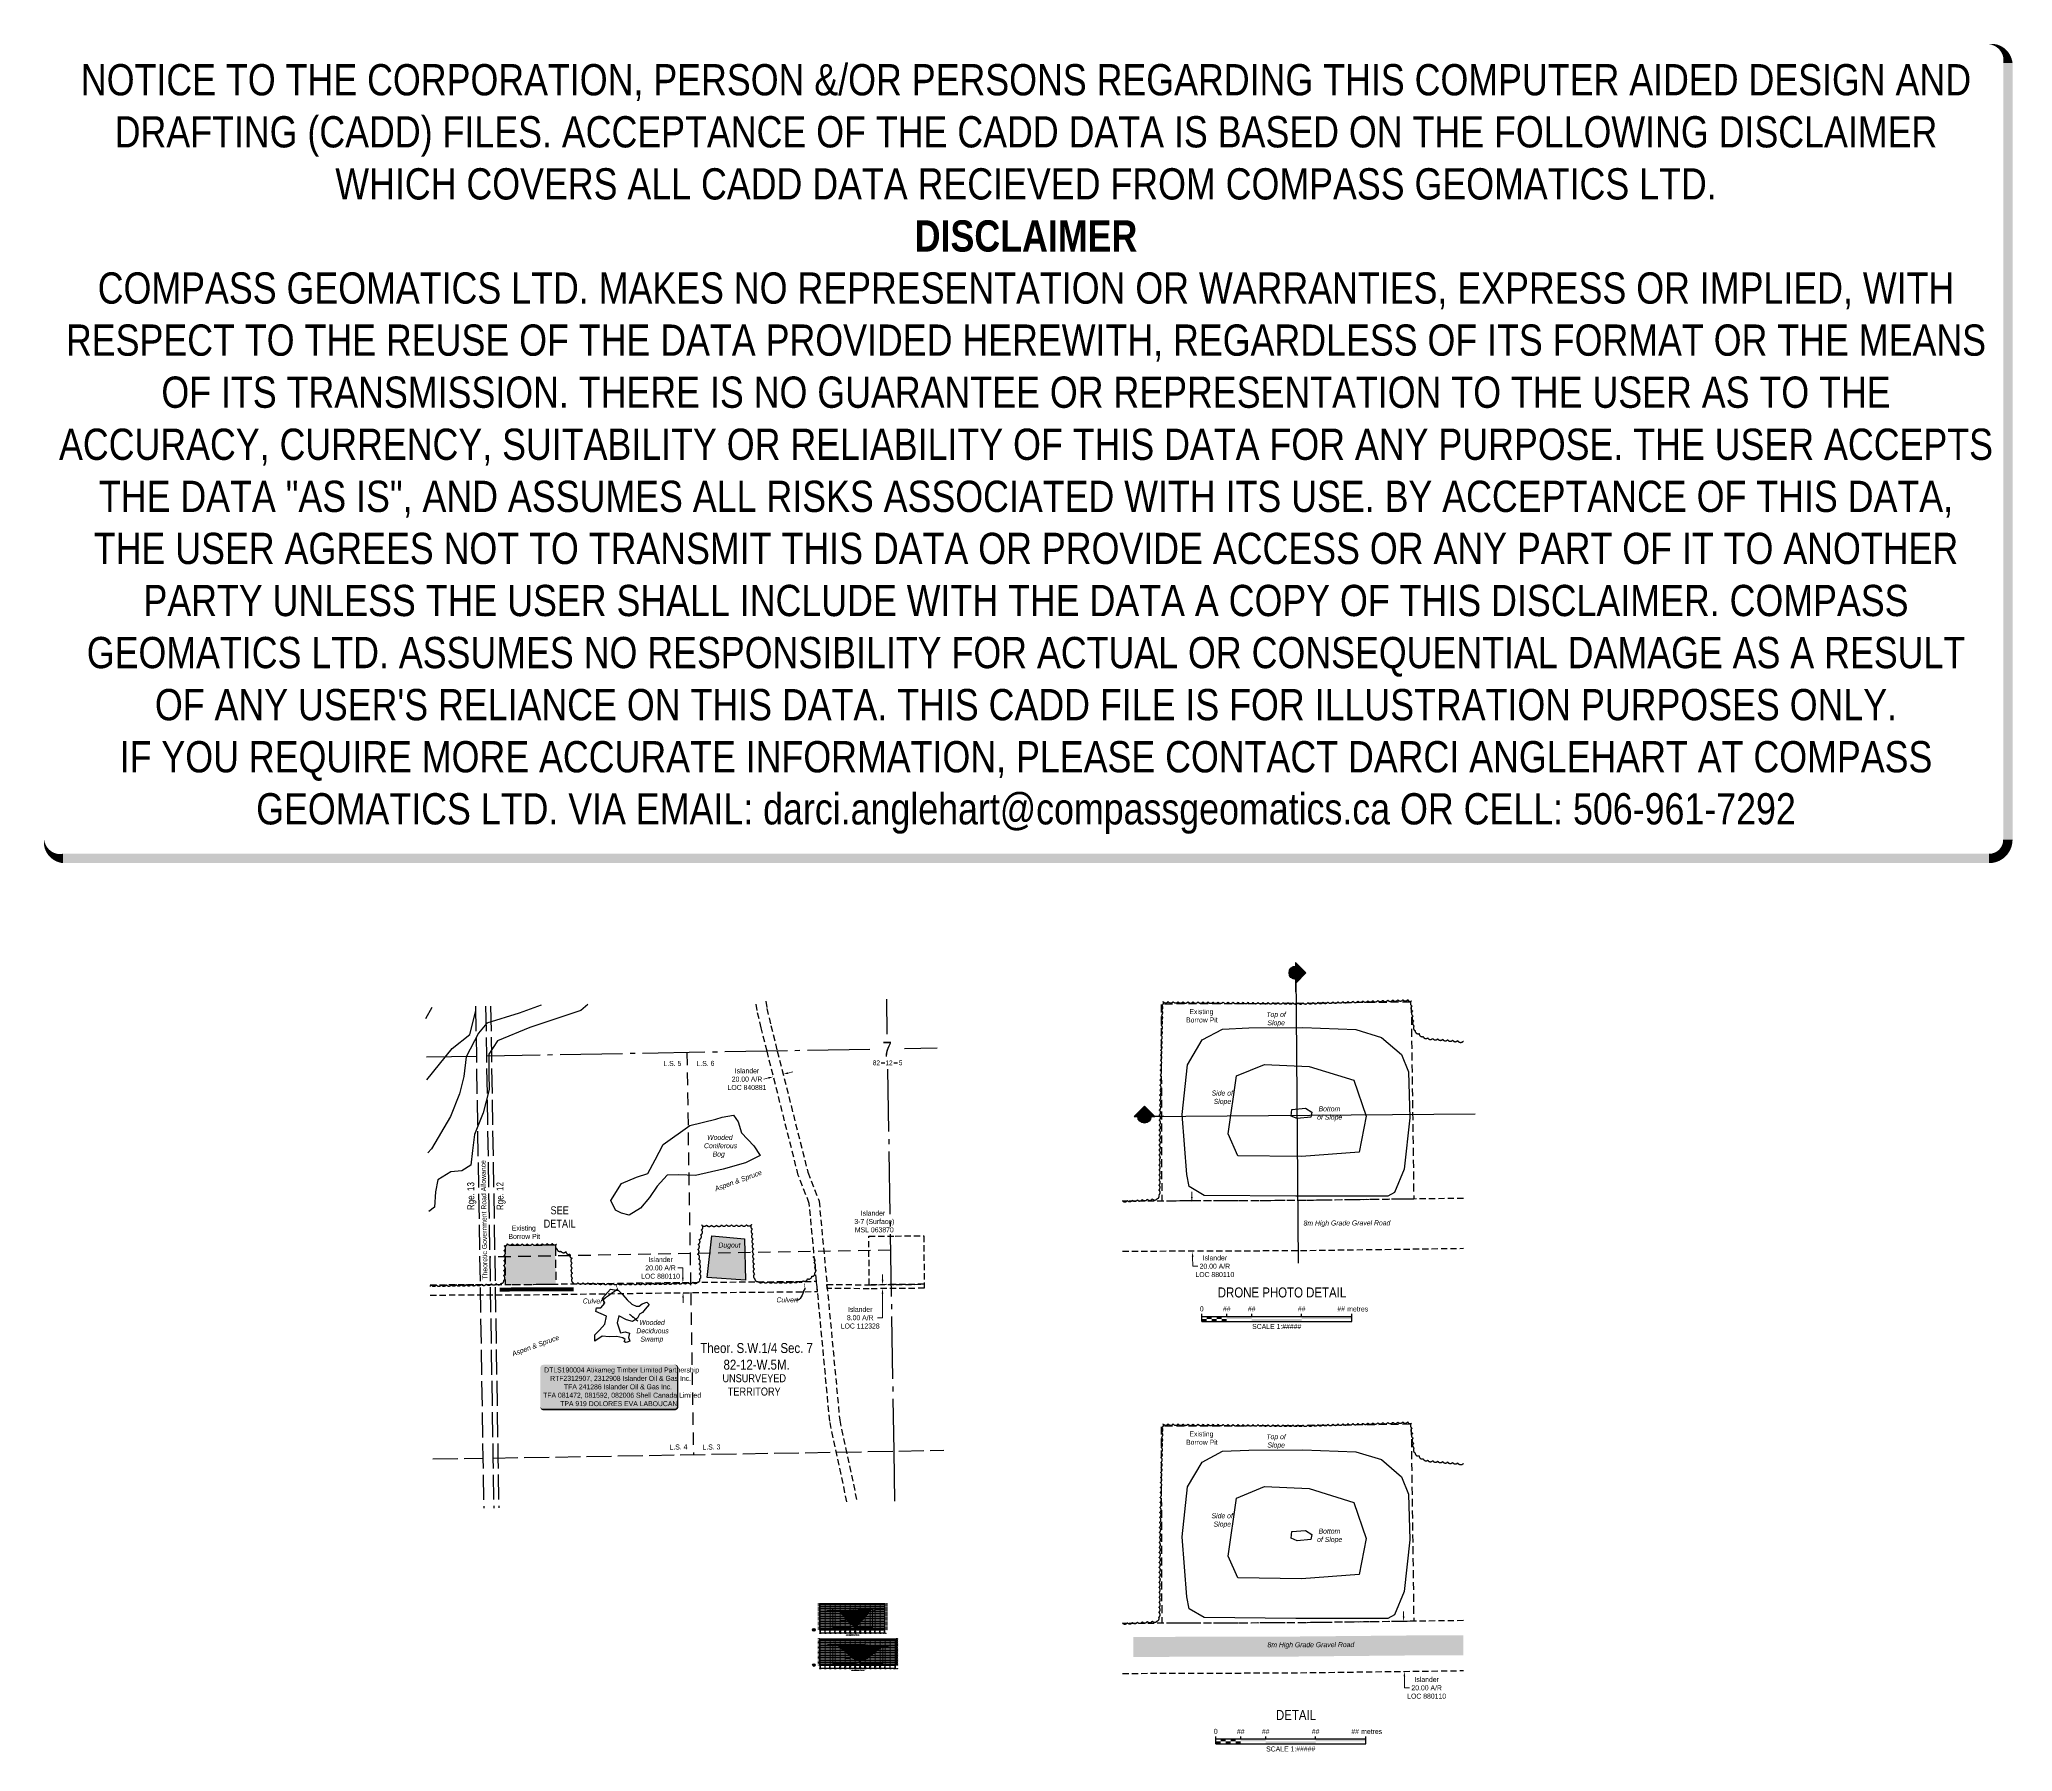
# Model space of a CAD drawing. Extents: x 568794 to 572742, y 6215751 to 6219176.
import ezdxf
from ezdxf import colors
from ezdxf.entities.mleader import LeaderData, LeaderLine
from ezdxf.enums import TextEntityAlignment as Align
from ezdxf.math import Vec2, Vec3

# ---------------------------------------------------------------- set-up
doc = ezdxf.new("R2010")
doc.units = 0
doc.header["$LTSCALE"] = 5
doc.header["$PDSIZE"] = 0.5
for name, pattern in [('0', [1, 1, 0]), ('DASHED', [19.05, 12.7, -6.35]), ('foc-ACCESSROAD', [3.75, 2.5, -1.25]), ('foc-LSD', [8, 5, -3]), ('foc-QUARTERLINE', [33, 25, -3, 2, -3]), ('foc-UNSURVEYED', [12.5, 10, -2.5]), ('HIDDEN2', [4.7625, 3.175, -1.5875])]:
    doc.linetypes.add(name, pattern=pattern)
doc.layers.get('Defpoints').update_dxf_attribs({"color": 9})
for name, color, linetype in [('10', 1, 'Continuous'), ('9', 3, 'Continuous'), ('AS-ROADS', 254, 'Continuous'), ('C-AR', 13, 'foc-ACCESSROAD'), ('C-ROAD-CORR-PATT', 150, 'Continuous'), ('C-ROAD-PROF', 1, 'DASHED'), ('C-ROAD-PROF-GRID-MAJR', 8, 'Continuous'), ('C-ROAD-PROF-TEXT', 250, 'Continuous'), ('C-ROAD-PROF-TICK', 7, 'Continuous'), ('C-ROAD-PROF-TITL', 11, 'Continuous'), ('C-ROAD-PROF-TTLB', 5, 'Continuous'), ('C-SYMBOL', 7, 'Continuous'), ('C-WS', 13, 'foc-ACCESSROAD'), ('D-TXT', 6, 'Continuous'), ('DETAIL-T', 7, 'Continuous'), ('L-QSEC', 8, 'foc-QUARTERLINE'), ('L-ROAD-T', 7, 'Continuous'), ('L-SECLBL', 7, 'Continuous'), ('L-SECTION-LSD', 7, 'foc-LSD'), ('L-UNS-T', 3, 'Continuous'), ('L-USEC', 7, 'foc-UNSURVEYED'), ('M-DESIGN', 250, 'Continuous'), ('M-DETAILS', 250, 'Continuous'), ('P-PROPOSED-H', 21, 'Continuous'), ('T-BUSH', 110, '0'), ('T-BUSH-T', 110, 'Continuous'), ('T-EXISTING TFA', 220, 'HIDDEN2'), ('T-SLOPE', 48, 'Continuous'), ('T-WATER', 160, 'Continuous'), ('T-WATER-H', 133, 'Continuous'), ('T-WATER-T', 170, 'Continuous'), ('WETLAND', 143, 'Continuous'), ('WETLAND-T', 146, 'Continuous')]:
    doc.layers.add(name, color=color, linetype=linetype)
for name, color, linetype, lineweight in [('AS-GENERAL', 48, 'Continuous', 18), ('C-AR-T', 13, 'Continuous', 9), ('C-WS-T', 13, 'Continuous', 9), ('T-TEXT', 48, 'Continuous', 18)]:
    doc.layers.add(name, color=color, linetype=linetype, lineweight=lineweight)
doc.layers.add('DISCLAIMER', color=7, linetype='Continuous', plot=False)
doc.styles.add('100L', font='ARIALN.TTF', dxfattribs={"height": 11})
doc.styles.add('175L', font='ARIALN.TTF', dxfattribs={"height": 20})
doc.styles.add('80', font='ARIALN.TTF', dxfattribs={"height": 10})
doc.styles.add('80CG', font='ARIALN.TTF', dxfattribs={"height": 10})
doc.styles.add('80L', font='ARIALN.TTF', dxfattribs={"height": 10})
doc.styles.add('mapping1', font='calibri.ttf')
doc.styles.add('SIMPLEX', font='ARIALN.TTF')
doc.styles.get("Standard").update_dxf_attribs({"font": 'ARIALN.TTF'})
doc.dimstyles.new('Compass 5 000', dxfattribs={"dimscale": 5, "dimtxt": 9, "dimasz": 2, "dimexe": 0.2, "dimexo": 0.0625, "dimgap": 0.5, "dimtad": 0, "dimtih": 1, "dimtoh": 1, "dimzin": 0, "dimdsep": 46, "dimtxsty": '80CG', "dimcen": 0.1, "dimse1": 1, "dimse2": 1, "dimclrd": 256, "dimclrt": 256, "dimaunit": 1, "dimadec": 4, "dimazin": 0, "dimtfac": 0.06, "dimtofl": 0, "dimtmove": 0, "dimatfit": 1, "dimfxl": 0.2, "dimtolj": 1, "dimtzin": 0, "dimlwd": -1, "dimarcsym": 0})
doc.dimstyles.new('M-PROFILE', dxfattribs={"dimscale": 5, "dimtxt": 0.45, "dimasz": 0.4, "dimexe": 0.2, "dimexo": 0, "dimgap": 0.35, "dimtad": 0, "dimdec": 1, "dimzin": 0, "dimdsep": 46, "dimtxsty": 'SIMPLEX', "dimcen": 0.1, "dimclrd": 256, "dimclre": 256, "dimclrt": 256, "dimaunit": 1, "dimadec": 4, "dimazin": 0, "dimtfac": 0.06, "dimtdec": 1, "dimtofl": 0, "dimtmove": 0, "dimatfit": 1, "dimldrblk": 'NONE', "dimfxl": 0.2, "dimtolj": 1, "dimtzin": 0, "dimlwd": 15, "dimlwe": 15, "dimarcsym": 0})

# ---------------------------------------------------------------- blocks, each defined once
blk = doc.blocks.new('L-SECLBL')
at = {"layer": '9', "color": 7}
for p, q in [((-5.1, -27.8), (-12.3, -27.8)), ((20.7, -27.8), (13.5, -27.8))]:
    blk.add_line(p, q, dxfattribs=at)
at = {"layer": '10', "color": 2, "style": 'SIMPLEX'}
blk.add_attdef('SEC', text='', height=30, dxfattribs=at).set_placement((0, 0), align=Align.MIDDLE)
at = {"layer": '10', "color": 5, "style": '80L'}
blk.add_attdef('TWP', text='', height=9.5, dxfattribs=at).set_placement((-14.4, -27.4), align=Align.MIDDLE_RIGHT)
blk.add_attdef('RGE', text='', height=9.5, dxfattribs=at).set_placement((3.6, -27.4), align=Align.MIDDLE_CENTER)
blk.add_attdef('MER', text='', height=9.5, dxfattribs=at).set_placement((23.2, -27.4), align=Align.MIDDLE_LEFT)
blk = doc.blocks.new('*U419')
h = blk.add_hatch(color=255)
edge = h.paths.add_edge_path()
edge.add_line((-131.5, -45.5), (131.5, -45.5))
edge.add_arc((131.5, -39.5), 6, 270, 360)
edge.add_line((137.5, -39.5), (137.5, 38))
edge.add_arc((131.5, 38), 6, 0, 90)
edge.add_line((131.5, 44), (-131.5, 44))
edge.add_arc((-131.5, 38), 6, 90, 180)
edge.add_line((-137.5, 38), (-137.5, -39.5))
edge.add_arc((-131.5, -39.5), 6, 180, 270)
at = {"color": 44, "flags": 128}
blk.add_lwpolyline([(-131.5, -45.5, 3, 3, 0), (131.5, -45.5, 3, 3, 0.414214), (137.5, -39.5, 3, 3, 0), (137.5, 38, 3, 0, 0.414214), (131.5, 44, 0, 0, 0), (-131.5, 44, 0, 0, 0.414214), (-137.5, 38, 0, 0, 0), (-137.5, -39.5, 0, 3, 0.414214)], format="xyseb", close=True, dxfattribs=at)
at = {"color": 44, "style": '80'}
blk.add_attdef('ENTER_TEXT_001', (-36, -5), '', height=10, dxfattribs=at)
blk = doc.blocks.new('*D420')
at = {"layer": 'C-AR-T', "transparency": 16777216}
for p, q in [((570252.9, 6217098.8), (570243.2, 6217096.4)), ((570291.7, 6217108.6), (570301.4, 6217111))]:
    blk.add_line(p, q, dxfattribs=at)
for points in [[(570252.5, 6217100.4), (570253.3, 6217097.2), (570262.6, 6217101.3)], [(570291.3, 6217110.2), (570292.1, 6217107), (570282, 6217106.2)]]:
    blk.add_solid(points, dxfattribs=at)
at = {"layer": 'C-AR-T', "transparency": 16777216, "insert": (570209.7, 6217096.4), "char_height": 10, "attachment_point": 5, "style": '80CG'}
blk.add_mtext('\\A1;Islander\\P20.00 A/R\\PLOC 840881', dxfattribs=at)
blk = doc.blocks.new('*D421')
at = {"layer": 'C-AR-T', "transparency": 16777216}
for p, q in [((570481, 6216695.3), (570481.1, 6216705.3)), ((570480.8, 6216667.3), (570480.5, 6216619.1)), ((570480.5, 6216619.1), (570470.5, 6216619.1))]:
    blk.add_line(p, q, dxfattribs=at)
for points in [[(570479.3, 6216695.3), (570482.7, 6216695.3), (570480.9, 6216685.3)], [(570479.1, 6216667.3), (570482.5, 6216667.3), (570480.9, 6216677.3)]]:
    blk.add_solid(points, dxfattribs=at)
at = {"layer": 'C-AR-T', "transparency": 16777216, "insert": (570436.2, 6216619.1), "char_height": 10, "attachment_point": 5, "style": '80CG'}
blk.add_mtext('\\A1;Islander\\P8.00 A/R\\PLOC 112328', dxfattribs=at)
blk = doc.blocks.new('*D422')
at = {"layer": 'C-AR-T', "transparency": 16777216}
for p, q in [((570081, 6216718.8), (570071, 6216718.8)), ((570081.2, 6216699.1), (570081, 6216718.8)), ((570081.8, 6216659.2), (570081.9, 6216649.2))]:
    blk.add_line(p, q, dxfattribs=at)
for points in [[(570082.9, 6216699.2), (570079.6, 6216699.1), (570081.4, 6216689.1)], [(570083.4, 6216659.2), (570080.1, 6216659.1), (570081.6, 6216669.2)]]:
    blk.add_solid(points, dxfattribs=at)
at = {"layer": 'C-AR-T', "transparency": 16777216, "insert": (570036.7, 6216718.8), "char_height": 10, "attachment_point": 5, "style": '80CG'}
blk.add_mtext('\\A1;Islander\\P20.00 A/R\\PLOC 880110', dxfattribs=at)
blk = doc.blocks.new('*D424')
at = {"layer": 'C-AR-T', "transparency": 16777216}
for p, q in [((571523.6, 6216021.5), (571523.4, 6216031.5)), ((571525.2, 6215901.6), (571525.5, 6215878.6)), ((571525.5, 6215878.6), (571535.5, 6215878.6))]:
    blk.add_line(p, q, dxfattribs=at)
for points in [[(571525.2, 6216021.6), (571521.9, 6216021.5), (571523.7, 6216011.5)], [(571526.8, 6215901.6), (571523.5, 6215901.6), (571525, 6215911.6)]]:
    blk.add_solid(points, dxfattribs=at)
at = {"layer": 'C-AR-T', "transparency": 16777216, "insert": (571569.7, 6215878.6), "char_height": 10, "attachment_point": 5, "style": '80CG'}
blk.add_mtext('\\A1;Islander\\P20.00 A/R\\PLOC 880110', dxfattribs=at)
blk = doc.blocks.new('*D428')
at = {"layer": 'C-AR-T', "transparency": 16777216}
for p, q in [((571099.8, 6216860.7), (571099.6, 6216870.7)), ((571101.4, 6216740.8), (571101.6, 6216722.1)), ((571101.6, 6216722.1), (571111.6, 6216722.1))]:
    blk.add_line(p, q, dxfattribs=at)
for points in [[(571101.4, 6216860.7), (571098.1, 6216860.7), (571099.9, 6216850.7)], [(571103, 6216740.8), (571099.7, 6216740.8), (571101.2, 6216750.8)]]:
    blk.add_solid(points, dxfattribs=at)
at = {"layer": 'C-AR-T', "transparency": 16777216, "insert": (571145.9, 6216722.1), "char_height": 10, "attachment_point": 5, "style": '80CG'}
blk.add_mtext('\\A1;Islander\\P20.00 A/R\\PLOC 880110', dxfattribs=at)
blk = doc.blocks.new('*U315')
at = {"color": 0}
for p, q in [((-150, 0), (-150, 15)), ((-150, 10), (150.2, 10)), ((-150, 0), (150.2, 0)), ((-100, 10), (-100, 15)), ((-50, 10), (-50, 15)), ((50, 10), (50, 15)), ((150.2, 0), (150.2, 15))]:
    blk.add_line(p, q, dxfattribs=at)
for points in [[(-150, 5), (-140, 5), (-150, 0), (-140, 0)], [(-140, 10), (-130, 10), (-140, 5), (-130, 5)], [(-130, 5), (-120, 5), (-130, 0), (-120, 0)], [(-120, 10), (-110, 10), (-120, 5), (-110, 5)], [(-110, 5), (-100, 5), (-110, 0), (-100, 0)], [(-100, 10), (-50, 10), (-100, 5), (-50, 5)], [(-50, 5), (50, 5), (-50, 0), (50, 0)], [(50, 10), (150.2, 10), (50, 5), (150.2, 5)]]:
    blk.add_solid(points, dxfattribs=at)
at = {"color": 0, "style": '80'}
blk.add_text('metres', height=10, dxfattribs=at).set_placement((162.2, 20), align=Align.CENTER)
at = {"color": 0, "char_height": 10, "style": '80'}
for s, insert, attachment_point in [('0', (-150, 30.2), 2), ('##', (-100, 30.2), 2), ('##', (-50, 30.2), 2), ('##', (50, 30.2), 2), ('##', (136.7, 30.2), 3), ('SCALE 1:#####', (0.1, -5), 2)]:
    blk.add_mtext(s, dxfattribs=dict(at, insert=insert, attachment_point=attachment_point))
blk = doc.blocks.new('M-MATCH-DIR')
at = {"layer": 'M-DETAILS'}
h = blk.add_hatch(color=256, dxfattribs=at)
h.dxf.hatch_style = 1
h.paths.add_polyline_path([(-8.2, 0), (8.2, 0), (0, 8.2)])
at = {"layer": 'M-DETAILS', "flags": 128}
blk.add_lwpolyline([(-8.2, 0), (8.2, 0), (0, 8.2), (-8.2, 0)], dxfattribs=at)
at = {"layer": 'M-DETAILS', "lineweight": 50, "flags": 128}
blk.add_lwpolyline([(0, 0), (15.2, 0)], dxfattribs=at)
blk = doc.blocks.new('M-MATCH')
at = {"layer": 'M-DETAILS', "true_color": 0xffffff}
h = blk.add_hatch(color=7, dxfattribs=at)
h.dxf.hatch_style = 1
edge = h.paths.add_edge_path()
edge.add_arc((0, 0), 5.36, 0, 360)
at = {"layer": 'M-DETAILS', "flags": 128}
for points in [[(-5.4, 0), (5.4, 0)], [(0, 0), (0, -5.4)]]:
    blk.add_lwpolyline(points, dxfattribs=at)
at = {"layer": 'M-DETAILS'}
blk.add_circle((0, 0), 5.36, dxfattribs=at)
at = {"style": 'SIMPLEX'}
blk.add_attdef('A', text='', height=3.2, dxfattribs=at).set_placement((0, 2.7), align=Align.MIDDLE_CENTER)
blk.add_attdef('0', text='', height=2, dxfattribs=at).set_placement((-1.1, -2.2), align=Align.MIDDLE_RIGHT)
blk.add_attdef('0', text='', height=2, dxfattribs=at).set_placement((1.1, -2.2), align=Align.MIDDLE_LEFT)
blk = doc.blocks.new('M-FEATURE')
at = {"layer": 'M-DETAILS', "flags": 128}
blk.add_lwpolyline([(0, 0), (0, 4.2)], dxfattribs=at)
at = {"style": 'SIMPLEX', "oblique": 15}
blk.add_attdef('FEATURE', text='', height=2.2, rotation=90, dxfattribs=at).set_placement((0, 6.3), align=Align.MIDDLE_LEFT)
blk = doc.blocks.new('*D440')
at = {"layer": 'Defpoints', "color": 0, "transparency": 16777216}
for p in [(570381.4, 6215965.5), (570481.7, 6215962.2), (570481.7, 6215928.1)]:
    blk.add_point(p, dxfattribs=at)
at = {"layer": 'M-DETAILS', "linetype": 'Continuous', "lineweight": 15, "transparency": 16777216}
for p, q in [((570381.4, 6215965.5), (570381.4, 6215926.6)), ((570481.7, 6215962.2), (570481.7, 6215926.6)), ((570382.9, 6215928.1), (570428.5, 6215928.1)), ((570480.2, 6215928.1), (570434.6, 6215928.1))]:
    blk.add_line(p, q, dxfattribs=at)
at = {"layer": 'M-DETAILS', "transparency": 16777216}
for points in [[(570382.9, 6215928.3), (570382.9, 6215927.8), (570381.4, 6215928.1)], [(570480.2, 6215928.3), (570480.2, 6215927.8), (570481.7, 6215928.1)]]:
    blk.add_solid(points, dxfattribs=at)
at = {"layer": 'M-DETAILS', "lineweight": 20, "transparency": 16777216, "insert": (570431.5, 6215928.1), "char_height": 1, "attachment_point": 5, "style": 'SIMPLEX'}
blk.add_mtext('\\A1;100.4', dxfattribs=at)
blk = doc.blocks.new('_None')
blk = doc.blocks.new('*D441')
at = {"layer": 'Defpoints', "color": 0, "transparency": 16777216}
for p in [(570381.3, 6216034), (570460.5, 6216035.8), (570460.5, 6215998.6)]:
    blk.add_point(p, dxfattribs=at)
at = {"layer": 'M-DETAILS', "linetype": 'Continuous', "lineweight": 15, "transparency": 16777216}
for p, q in [((570381.3, 6216034), (570381.3, 6215997.1)), ((570460.5, 6216035.8), (570460.5, 6215997.1)), ((570382.8, 6215998.6), (570418.1, 6215998.6)), ((570459, 6215998.6), (570423.7, 6215998.6))]:
    blk.add_line(p, q, dxfattribs=at)
at = {"layer": 'M-DETAILS', "transparency": 16777216}
for points in [[(570382.8, 6215998.9), (570382.8, 6215998.4), (570381.3, 6215998.6)], [(570459, 6215998.9), (570459, 6215998.4), (570460.5, 6215998.6)]]:
    blk.add_solid(points, dxfattribs=at)
at = {"layer": 'M-DETAILS', "lineweight": 20, "transparency": 16777216, "insert": (570420.9, 6215998.6), "char_height": 1, "attachment_point": 5, "style": 'SIMPLEX'}
blk.add_mtext('\\A1;79.3', dxfattribs=at)
blk = doc.blocks.new('Disclaimer_Legal')
at = {"layer": 'DISCLAIMER', "color": 254, "flags": 128}
blk.add_lwpolyline([(-3612.9, -1104.6, 37.5, 37.5, 0), (4096.1, -1104.6, 37.5, 37.5, 0.414214), (4171.1, -1029.6, 37.5, 37.5, 0), (4171.1, 2078.7, 37.5, 0, 0.414214), (4096.1, 2153.7, 0, 0, 0), (-3612.9, 2153.7, 0, 0, 0.414214), (-3687.9, 2078.7, 0, 0, 0), (-3687.9, -1029.6, 0, 37.5, 0.414214)], format="xyseb", close=True, dxfattribs=at)
at = {"layer": 'DISCLAIMER', "color": 254, "insert": (241.6, 533.9), "char_height": 125, "width": 7717.568, "attachment_point": 5, "style": '80'}
blk.add_mtext('NOTICE TO THE CORPORATION, PERSON &/OR PERSONS REGARDING THIS COMPUTER AIDED DESIGN AND DRAFTING (CADD) FILES. ACCEPTANCE OF THE CADD DATA IS BASED ON THE FOLLOWING DISCLAIMER WHICH COVERS ALL CADD DATA RECIEVED FROM COMPASS GEOMATICS LTD.\\P{\\fArial Narrow|b1|i0|c0|p34;DISCLAIMER}\\PCOMPASS GEOMATICS LTD. MAKES NO REPRESENTATION OR WARRANTIES, EXPRESS OR IMPLIED, WITH RESPECT TO THE REUSE OF THE DATA PROVIDED HEREWITH, REGARDLESS OF ITS FORMAT OR THE MEANS OF ITS TRANSMISSION. THERE IS NO GUARANTEE OR REPRESENTATION TO THE USER AS TO THE ACCURACY, CURRENCY, SUITABILITY OR RELIABILITY OF THIS DATA FOR ANY PURPOSE. THE USER ACCEPTS THE DATA "AS IS", AND ASSUMES ALL RISKS ASSOCIATED WITH ITS USE. BY ACCEPTANCE OF THIS DATA, THE USER AGREES NOT TO TRANSMIT THIS DATA OR PROVIDE ACCESS OR ANY PART OF IT TO ANOTHER PARTY UNLESS THE USER SHALL INCLUDE WITH THE DATA A COPY OF THIS DISCLAIMER. COMPASS GEOMATICS LTD. ASSUMES NO RESPONSIBILITY FOR ACTUAL OR CONSEQUENTIAL DAMAGE AS A RESULT OF ANY USER\'S RELIANCE ON THIS DATA. THIS CADD FILE IS FOR ILLUSTRATION PURPOSES ONLY.\\PIF YOU REQUIRE MORE ACCURATE INFORMATION, PLEASE CONTACT DARCI ANGLEHART AT COMPASS GEOMATICS LTD. VIA EMAIL: darci.anglehart@compassgeomatics.ca OR CELL: 506-961-7292', dxfattribs=at)

msp = doc.modelspace()

# ---------------------------------------------------------------- hatches: boundary and pattern name
at = {"layer": 'C-ROAD-CORR-PATT', "linetype": 'Continuous', "lineweight": 15, "true_color": 0xb3daff}
h = msp.add_hatch(dxfattribs=at)
h.set_pattern_fill('ANSI31', color=141, scale=0.399822, style=0)
h.set_pattern_definition([(45, (570391.3202, 6216034.3969), (-0.8976, 0.8976), [])])
h.paths.add_polyline_path([(570391.32, 6216034.397), (570391.32, 6216034.469), (570391.501, 6216034.402)])
at = {"layer": 'C-ROAD-CORR-PATT', "linetype": 'Continuous', "lineweight": 15, "true_color": 0xffc6b3}
h = msp.add_hatch(dxfattribs=at)
h.set_pattern_fill('ANSI31', color=31, scale=0.399822, angle=90, style=0)
h.set_pattern_definition([(135, (570391.5014, 6216034.4019), (-0.897625, -0.897625), [])])
h.paths.add_polyline_path([(570391.501, 6216034.402), (570432.159, 6216035.529), (570458.676, 6216036.221), (570457.792, 6216035.525), (570457.691, 6216035.44), (570456.784, 6216033.889), (570456.691, 6216033.733), (570455.776, 6216032.772), (570455.691, 6216032.683), (570454.768, 6216031.992), (570454.692, 6216031.927), (570453.76, 6216030.807), (570453.692, 6216030.728), (570452.752, 6216029.021), (570452.693, 6216028.915), (570451.744, 6216027.839), (570451.693, 6216027.788), (570450.736, 6216026.975), (570450.693, 6216026.93), (570449.728, 6216025.902), (570449.694, 6216025.869), (570448.72, 6216023.865), (570448.694, 6216023.821), (570447.712, 6216022.788), (570447.695, 6216022.77), (570446.704, 6216022.253), (570446.695, 6216022.245), (570445.696, 6216021.284), (570445.696, 6216021.284), (570445.666, 6216021.225), (570444.696, 6216019.305), (570444.688, 6216019.3), (570443.696, 6216018.44), (570443.68, 6216018.426), (570442.697, 6216017.566), (570442.672, 6216017.54), (570441.697, 6216016.68), (570441.664, 6216016.609), (570440.698, 6216014.646), (570440.656, 6216014.604), (570439.698, 6216013.656), (570439.648, 6216013.604), (570438.698, 6216012.753), (570438.64, 6216012.705), (570437.699, 6216011.743), (570437.632, 6216011.612), (570436.699, 6216009.894), (570436.624, 6216009.826), (570435.7, 6216008.883), (570435.616, 6216008.803), (570434.7, 6216007.936), (570434.608, 6216007.858), (570433.7, 6216007.229), (570433.6, 6216007.073), (570432.701, 6216005.528), (570432.592, 6216005.466), (570431.701, 6216004.852), (570431.584, 6216004.772), (570430.702, 6216004.305), (570430.576, 6216004.235), (570429.702, 6216003.674), (570429.568, 6216003.57), (570428.703, 6216002.959), (570428.56, 6216002.92), (570427.703, 6216002.639), (570427.552, 6216002.599), (570426.703, 6216002.548), (570426.544, 6216002.531), (570425.704, 6216002.362), (570425.536, 6216002.444), (570424.704, 6216002.557), (570424.528, 6216002.597), (570423.705, 6216002.996), (570423.52, 6216003.045), (570422.705, 6216003.267), (570422.512, 6216003.36), (570421.705, 6216003.755), (570421.504, 6216003.979), (570420.706, 6216004.853), (570420.496, 6216004.93), (570419.706, 6216005.354), (570419.488, 6216005.459), (570418.707, 6216005.746), (570418.48, 6216005.857), (570417.707, 6216006.208), (570417.472, 6216006.49), (570416.707, 6216007.389), (570416.464, 6216007.531), (570415.708, 6216007.806), (570415.456, 6216007.937), (570414.708, 6216008.401), (570414.448, 6216008.507), (570413.709, 6216009.02), (570413.44, 6216009.38), (570412.709, 6216010.241), (570412.432, 6216010.474), (570411.709, 6216011.202), (570411.424, 6216011.496), (570410.71, 6216011.999), (570410.415, 6216012.259), (570409.71, 6216012.887), (570409.407, 6216013.425), (570408.711, 6216014.778), (570408.399, 6216015.124), (570407.711, 6216015.834), (570407.391, 6216016.143), (570406.712, 6216016.904), (570406.383, 6216017.25), (570405.712, 6216017.927), (570405.375, 6216018.647), (570404.712, 6216020.092), (570404.367, 6216020.393), (570403.713, 6216021.078), (570403.359, 6216021.511), (570402.713, 6216022.347), (570402.351, 6216022.827), (570401.714, 6216023.568), (570401.343, 6216024.259), (570400.714, 6216025.212), (570400.335, 6216025.569), (570399.714, 6216026.307), (570399.327, 6216026.727), (570398.715, 6216027.391), (570398.319, 6216027.747), (570397.715, 6216028.338), (570397.311, 6216029.106), (570396.716, 6216030.052), (570396.303, 6216030.354), (570395.716, 6216031.002), (570395.295, 6216031.393), (570394.716, 6216031.869), (570394.287, 6216032.244), (570393.717, 6216032.734), (570393.279, 6216033.176), (570392.717, 6216033.779), (570392.271, 6216034.022), (570391.718, 6216034.322)])
h = msp.add_hatch(dxfattribs=at)
h.set_pattern_fill('ANSI31', color=31, scale=0.399822, angle=90, style=0)
h.set_pattern_definition([(135, (570389.6137, 6215965.0815), (-0.897625, -0.897625), [])])
h.paths.add_polyline_path([(570389.614, 6215965.082), (570389.614, 6215965.107), (570389.695, 6215965.058), (570389.74, 6215965.038), (570389.809, 6215965.018), (570393.114, 6215964.964), (570393.32, 6215964.964), (570394.882, 6215964.852), (570395.027, 6215964.856), (570423.912, 6215964.675), (570424.433, 6215964.74), (570425.385, 6215964.758), (570425.906, 6215964.722), (570426.426, 6215964.674), (570427.379, 6215964.686), (570427.9, 6215964.768), (570428.42, 6215964.759), (570429.373, 6215964.774), (570429.894, 6215964.784), (570430.414, 6215964.809), (570431.367, 6215964.907), (570431.887, 6215964.978), (570432.407, 6215964.921), (570433.362, 6215965.021), (570433.881, 6215964.929), (570434.621, 6215964.891), (570435.576, 6215964.915), (570436.394, 6215964.883), (570436.913, 6215964.805), (570437.663, 6215964.905), (570438.55, 6215964.989), (570439.069, 6215964.948), (570439.587, 6215964.876), (570440.415, 6215964.906), (570440.933, 6215964.831), (570441.551, 6215964.82), (570442.505, 6215964.823), (570442.988, 6215964.822), (570443.472, 6215964.825), (570444.068, 6215964.771), (570444.552, 6215964.863), (570445.068, 6215964.755), (570445.553, 6215964.717), (570446.068, 6215964.697), (570446.553, 6215964.701), (570447.068, 6215964.64), (570478.23, 6215962.431), (570479.196, 6215962.245), (570479.235, 6215962.237), (570480.458, 6215962.17), (570480.529, 6215962.14), (570480.538, 6215962.14), (570480.546, 6215962.138), (570479.893, 6215962.099), (570479.57, 6215962.039), (570478.901, 6215961.716), (570478.571, 6215961.586), (570477.91, 6215961.048), (570477.571, 6215960.789), (570476.919, 6215959.558), (570476.572, 6215958.888), (570475.927, 6215958.265), (570475.572, 6215957.956), (570474.936, 6215957.54), (570474.572, 6215957.235), (570473.944, 6215956.765), (570473.573, 6215956.579), (570472.953, 6215955.576), (570472.573, 6215954.914), (570471.961, 6215954.516), (570471.574, 6215954.206), (570470.97, 6215953.681), (570470.574, 6215953.362), (570469.978, 6215952.962), (570469.575, 6215952.708), (570468.987, 6215952.039), (570468.575, 6215951.561), (570467.995, 6215951.213), (570467.575, 6215950.965), (570467.004, 6215950.68), (570466.576, 6215950.41), (570466.012, 6215950.078), (570465.576, 6215949.839), (570465.021, 6215949.261), (570464.577, 6215948.838), (570464.029, 6215948.542), (570463.577, 6215948.25), (570463.038, 6215947.877), (570462.577, 6215947.651), (570462.046, 6215947.438), (570461.578, 6215947.245), (570461.055, 6215946.545), (570460.578, 6215945.85), (570460.063, 6215945.567), (570459.579, 6215945.345), (570459.072, 6215945.099), (570458.579, 6215944.798), (570458.08, 6215944.518), (570457.58, 6215944.157), (570457.089, 6215943.481), (570456.58, 6215942.937), (570456.097, 6215942.668), (570455.58, 6215942.37), (570455.106, 6215942.074), (570454.581, 6215941.712), (570454.114, 6215941.431), (570453.581, 6215941.143), (570453.123, 6215940.645), (570452.582, 6215940.034), (570452.132, 6215939.866), (570451.582, 6215939.58), (570451.14, 6215939.388), (570450.582, 6215939.081), (570450.149, 6215938.79), (570449.583, 6215938.429), (570449.157, 6215937.847), (570448.583, 6215937.217), (570448.166, 6215936.962), (570447.584, 6215936.633), (570447.174, 6215936.415), (570446.584, 6215936.008), (570446.183, 6215935.803), (570445.584, 6215935.539), (570445.191, 6215935.091), (570444.585, 6215934.338), (570444.2, 6215934.17), (570443.585, 6215933.878), (570443.208, 6215933.721), (570442.586, 6215933.552), (570441.953, 6215933.329), (570441.586, 6215933.255), (570441.225, 6215932.989), (570440.587, 6215932.615), (570440.234, 6215932.54), (570439.587, 6215932.412), (570439.242, 6215932.431), (570438.587, 6215932.446), (570438.251, 6215932.348), (570437.588, 6215932.193), (570437.259, 6215932.086), (570436.588, 6215931.967), (570436.268, 6215931.986), (570435.589, 6215932.056), (570435.276, 6215932.028), (570434.589, 6215931.902), (570434.285, 6215932.01), (570433.589, 6215932.219), (570433.293, 6215932.301), (570432.59, 6215932.548), (570432.302, 6215932.58), (570431.59, 6215932.588), (570431.31, 6215932.719), (570430.591, 6215933.014), (570430.319, 6215933.095), (570429.591, 6215933.351), (570429.327, 6215933.519), (570428.591, 6215933.925), (570428.336, 6215934.07), (570427.592, 6215934.712), (570427.345, 6215934.858), (570426.592, 6215935.057), (570426.353, 6215935.194), (570425.593, 6215935.78), (570425.362, 6215936.005), (570424.593, 6215936.781), (570424.37, 6215936.887), (570423.594, 6215937.283), (570423.379, 6215937.427), (570422.594, 6215937.826), (570422.387, 6215937.915), (570421.594, 6215938.384), (570421.396, 6215938.628), (570420.595, 6215939.55), (570420.404, 6215939.675), (570419.595, 6215940.122), (570419.413, 6215940.245), (570418.596, 6215941.052), (570418.421, 6215941.157), (570417.596, 6215941.538), (570417.43, 6215941.7), (570416.596, 6215942.636), (570416.438, 6215942.77), (570415.597, 6215943.15), (570415.447, 6215943.242), (570414.597, 6215943.905), (570414.455, 6215944.013), (570413.598, 6215944.637), (570413.464, 6215944.782), (570412.598, 6215945.755), (570412.472, 6215945.851), (570411.598, 6215946.4), (570411.481, 6215946.473), (570410.599, 6215947.115), (570410.489, 6215947.165), (570409.599, 6215947.746), (570409.498, 6215947.889), (570408.6, 6215949.012), (570408.506, 6215949.077), (570407.6, 6215949.697), (570407.515, 6215949.746), (570406.601, 6215950.311), (570406.523, 6215950.378), (570405.601, 6215950.975), (570405.532, 6215951.058), (570404.601, 6215952.447), (570404.541, 6215952.491), (570403.602, 6215952.98), (570403.549, 6215953.002), (570402.602, 6215953.625), (570402.558, 6215953.658), (570401.603, 6215954.183), (570401.566, 6215954.228), (570400.603, 6215955.503), (570400.575, 6215955.523), (570399.603, 6215956.14), (570399.583, 6215956.155), (570398.604, 6215956.936), (570398.592, 6215956.946), (570397.604, 6215958.146), (570397.6, 6215958.151), (570397.096, 6215958.693), (570396.609, 6215959.216), (570396.605, 6215959.222), (570395.617, 6215959.877), (570395.605, 6215959.887), (570394.626, 6215960.767), (570394.606, 6215960.783), (570393.634, 6215961.579), (570393.606, 6215961.6), (570392.643, 6215963.094), (570392.606, 6215963.148), (570391.651, 6215963.902), (570391.607, 6215963.932), (570390.66, 6215964.502), (570390.607, 6215964.539), (570389.668, 6215965.05)])
at = {"layer": 'P-PROPOSED-H'}
h = msp.add_hatch(color=256, dxfattribs=at)
h.dxf.hatch_style = 1
h.paths.add_polyline_path([(569827.155, 6216685.782), (569779.295, 6216685.148), (569726.432, 6216684.967), (569726.16, 6216763.93), (569778.636, 6216764.111), (569826.11, 6216764.739)])
at = {"layer": 'T-WATER-H'}
h = msp.add_hatch(color=256, dxfattribs=at)
h.dxf.hatch_style = 1
h.paths.add_polyline_path([(570206.379, 6216694.071), (570130.045, 6216699.908), (570139.569, 6216782.818), (570204.411, 6216776.679)])

# ---------------------------------------------------------------- linework, layer by layer
at = {"layer": 'AS-GENERAL', "const_width": 1, "flags": 128}
for points in [[(570325.802, 6216678.441), (570323.879, 6216688.409)], [(569952.21, 6216673.617), (569947.765, 6216683.654)]]:
    msp.add_lwpolyline(points, dxfattribs=at)
at = {"layer": 'AS-ROADS', "flags": 128}
for points, const_width in [([(569714.917, 6216675.442), (569726.117, 6216675.544), (569780.668, 6216675.682), (569825.304, 6216676.102), (569862.765, 6216676.097)], 7.996), ([(570982.679, 6215960.099), (571038.679, 6215960.609), (571311.434, 6215961.299), (571534.614, 6215963.399), (571643.091, 6215963.385)], 39.982)]:
    msp.add_lwpolyline(points, dxfattribs=dict(at, const_width=const_width))
at = {"layer": 'C-AR'}
for points in [[(570409.627, 6216250.599), (570375.217, 6216412.325), (570334.307, 6216847.688), (570312.232, 6216904.118), (570249.815, 6217152.162), (570238.053, 6217198.911), (570229.713, 6217233.99), (570227.437, 6217251.846)], [(570247.568, 6217252.195), (570249.435, 6217237.581), (570257.489, 6217203.664), (570270.359, 6217152.519), (570331.336, 6216910.231), (570353.941, 6216852.427), (570395.12, 6216414.195), (570429.958, 6216250.951)]]:
    msp.add_lwpolyline(points, dxfattribs=at)
at = {"layer": 'C-AR', "flags": 128}
for points in [[(571643.091, 6216857.916), (571304.567, 6216853.435), (570960.946, 6216852.253)], [(570960.946, 6216752.297), (571305.4, 6216753.482), (571643.091, 6216757.952)], [(569575.925, 6216664.457), (569779.461, 6216665.158), (570065.61, 6216668.945), (570350.897, 6216671.352), (570349.02, 6216691.328), (570065.393, 6216688.935), (569779.295, 6216685.148), (569575.6, 6216684.447)], [(571643.091, 6216013.112), (571304.567, 6216008.632), (570960.946, 6216007.449)], [(570960.946, 6215907.493), (571305.4, 6215908.678), (571643.091, 6215913.148)]]:
    msp.add_lwpolyline(points, dxfattribs=at)
at = {"layer": 'C-AR'}
msp.add_lwpolyline([(570564.289, 6216686.079), (570564.367, 6216678.08), (570507.947, 6216677.541), (570454.371, 6216677.03), (570370.369, 6216677.598), (570369.616, 6216685.605), (570454.294, 6216685.006), (570507.816, 6216685.528), (570564.289, 6216686.079)], close=True, dxfattribs=at)
at = {"layer": 'C-ROAD-PROF', "color": 250, "linetype": 'foc-LSD', "lineweight": -3, "ltscale": 2.5, "flags": 128}
for points in [[(570391.32, 6216034.397), (570432.159, 6216035.529), (570458.849, 6216036.225)], [(570389.614, 6215965.107), (570389.695, 6215965.058), (570389.74, 6215965.038), (570389.809, 6215965.018), (570393.114, 6215964.964), (570393.32, 6215964.964), (570394.882, 6215964.852), (570395.027, 6215964.856), (570423.912, 6215964.675), (570424.433, 6215964.74), (570425.385, 6215964.758), (570425.906, 6215964.722), (570426.426, 6215964.674), (570427.379, 6215964.686), (570427.9, 6215964.768), (570428.42, 6215964.759), (570429.373, 6215964.774), (570429.894, 6215964.784), (570430.414, 6215964.809), (570431.367, 6215964.907), (570431.887, 6215964.978), (570432.407, 6215964.921), (570433.362, 6215965.021), (570433.881, 6215964.929), (570434.621, 6215964.891), (570435.576, 6215964.915), (570436.394, 6215964.883), (570436.913, 6215964.805), (570437.663, 6215964.905), (570438.55, 6215964.989), (570439.069, 6215964.948), (570439.587, 6215964.876), (570440.415, 6215964.906), (570440.933, 6215964.831), (570441.551, 6215964.82), (570442.505, 6215964.823), (570442.988, 6215964.822), (570443.472, 6215964.825), (570444.068, 6215964.771), (570444.552, 6215964.863), (570445.068, 6215964.755), (570445.553, 6215964.717), (570446.068, 6215964.697), (570446.553, 6215964.701), (570447.068, 6215964.64), (570478.23, 6215962.431), (570479.196, 6215962.245), (570479.235, 6215962.237), (570480.458, 6215962.17), (570480.529, 6215962.14), (570480.538, 6215962.14), (570480.558, 6215962.134)]]:
    msp.add_lwpolyline(points, dxfattribs=at)
at = {"layer": 'C-ROAD-PROF-GRID-MAJR', "color": 254, "linetype": 'Continuous', "lineweight": 15, "true_color": 0xcccccc}
for p, q in [((570356.268, 6216047.235), (570485.53, 6216047.235)), ((570356.268, 6215994.759), (570356.268, 6216047.235)), ((570356.268, 6216044.737), (570485.53, 6216044.737)), ((570356.268, 6216042.238), (570485.53, 6216042.238)), ((570356.268, 6216039.739), (570485.53, 6216039.739)), ((570356.268, 6216037.24), (570485.53, 6216037.24)), ((570356.268, 6216034.741), (570485.53, 6216034.741)), ((570356.268, 6216032.242), (570485.53, 6216032.242)), ((570356.268, 6216029.743), (570485.53, 6216029.743)), ((570356.268, 6216027.244), (570485.53, 6216027.244)), ((570356.268, 6216024.745), (570485.53, 6216024.745)), ((570356.268, 6216022.247), (570485.53, 6216022.247)), ((570356.268, 6216019.748), (570485.53, 6216019.748)), ((570356.268, 6216017.249), (570485.53, 6216017.249)), ((570366.263, 6215994.759), (570366.263, 6216047.235)), ((570376.259, 6215994.759), (570376.259, 6216047.235)), ((570386.254, 6215994.759), (570386.254, 6216047.235)), ((570396.25, 6215994.759), (570396.25, 6216047.235)), ((570406.246, 6215994.759), (570406.246, 6216047.235)), ((570416.241, 6215994.759), (570416.241, 6216047.235)), ((570426.237, 6215994.759), (570426.237, 6216047.235)), ((570436.232, 6215994.759), (570436.232, 6216047.235)), ((570446.228, 6215994.759), (570446.228, 6216047.235)), ((570456.223, 6215994.759), (570456.223, 6216047.235)), ((570466.219, 6215994.759), (570466.219, 6216047.235)), ((570476.214, 6215994.759), (570476.214, 6216047.235)), ((570485.53, 6215994.759), (570485.53, 6216047.235)), ((570356.268, 6216014.75), (570485.53, 6216014.75)), ((570356.268, 6216012.251), (570485.53, 6216012.251)), ((570356.268, 6216009.752), (570485.53, 6216009.752)), ((570356.268, 6216007.253), (570485.53, 6216007.253)), ((570356.268, 6216004.754), (570485.53, 6216004.754)), ((570356.268, 6216002.255), (570485.53, 6216002.255)), ((570356.268, 6215999.757), (570485.53, 6215999.757)), ((570356.268, 6215997.258), (570485.53, 6215997.258)), ((570356.268, 6215994.759), (570485.53, 6215994.759)), ((570356.381, 6215976.777), (570506.709, 6215976.777)), ((570356.381, 6215924.301), (570356.381, 6215976.777)), ((570366.376, 6215924.301), (570366.376, 6215976.777)), ((570376.372, 6215924.301), (570376.372, 6215976.777)), ((570386.368, 6215924.301), (570386.368, 6215976.777)), ((570396.363, 6215924.301), (570396.363, 6215976.777)), ((570406.359, 6215924.301), (570406.359, 6215976.777)), ((570416.354, 6215924.301), (570416.354, 6215976.777)), ((570426.35, 6215924.301), (570426.35, 6215976.777)), ((570436.345, 6215924.301), (570436.345, 6215976.777)), ((570446.341, 6215924.301), (570446.341, 6215976.777)), ((570456.336, 6215924.301), (570456.336, 6215976.777)), ((570466.332, 6215924.301), (570466.332, 6215976.777)), ((570476.327, 6215924.301), (570476.327, 6215976.777)), ((570486.323, 6215924.301), (570486.323, 6215976.777)), ((570496.318, 6215924.301), (570496.318, 6215976.777)), ((570506.314, 6215924.301), (570506.314, 6215976.777)), ((570506.709, 6215924.301), (570506.709, 6215976.777)), ((570356.381, 6215974.278), (570506.709, 6215974.278)), ((570356.381, 6215971.78), (570506.709, 6215971.78)), ((570356.381, 6215969.281), (570506.709, 6215969.281)), ((570356.381, 6215966.782), (570506.709, 6215966.782)), ((570356.381, 6215964.283), (570506.709, 6215964.283)), ((570356.381, 6215961.784), (570506.709, 6215961.784)), ((570356.381, 6215959.285), (570506.709, 6215959.285)), ((570356.381, 6215956.786), (570506.709, 6215956.786)), ((570356.381, 6215954.287), (570506.709, 6215954.287)), ((570356.381, 6215951.788), (570506.709, 6215951.788)), ((570356.381, 6215949.29), (570506.709, 6215949.29)), ((570356.381, 6215946.791), (570506.709, 6215946.791)), ((570356.381, 6215944.292), (570506.709, 6215944.292)), ((570356.381, 6215941.793), (570506.709, 6215941.793)), ((570356.381, 6215939.294), (570506.709, 6215939.294)), ((570356.381, 6215936.795), (570506.709, 6215936.795)), ((570356.381, 6215934.296), (570506.709, 6215934.296)), ((570356.381, 6215931.797), (570506.709, 6215931.797)), ((570356.381, 6215929.299), (570506.709, 6215929.299)), ((570356.381, 6215926.8), (570506.709, 6215926.8)), ((570356.381, 6215924.301), (570506.709, 6215924.301))]:
    msp.add_line(p, q, dxfattribs=at)
at = {"layer": 'C-ROAD-PROF-TICK', "color": 250, "linetype": 'Continuous', "lineweight": -3}
for p, q in [((570356.268, 6215988.762), (570356.268, 6215994.759)), ((570366.263, 6215988.762), (570366.263, 6215994.759)), ((570376.259, 6215988.762), (570376.259, 6215994.759)), ((570386.254, 6215988.762), (570386.254, 6215994.759)), ((570396.25, 6215988.762), (570396.25, 6215994.759)), ((570406.246, 6215988.762), (570406.246, 6215994.759)), ((570416.241, 6215988.762), (570416.241, 6215994.759)), ((570426.237, 6215988.762), (570426.237, 6215994.759)), ((570436.232, 6215988.762), (570436.232, 6215994.759)), ((570446.228, 6215988.762), (570446.228, 6215994.759)), ((570456.223, 6215988.762), (570456.223, 6215994.759)), ((570466.219, 6215988.762), (570466.219, 6215994.759)), ((570476.214, 6215988.762), (570476.214, 6215994.759)), ((570485.53, 6215988.762), (570485.53, 6215994.759)), ((570356.381, 6215918.303), (570356.381, 6215924.301)), ((570366.376, 6215918.303), (570366.376, 6215924.301)), ((570376.372, 6215918.303), (570376.372, 6215924.301)), ((570386.368, 6215918.303), (570386.368, 6215924.301)), ((570396.363, 6215918.303), (570396.363, 6215924.301)), ((570406.359, 6215918.303), (570406.359, 6215924.301)), ((570416.354, 6215918.303), (570416.354, 6215924.301)), ((570426.35, 6215918.303), (570426.35, 6215924.301)), ((570436.345, 6215918.303), (570436.345, 6215924.301)), ((570446.341, 6215918.303), (570446.341, 6215924.301)), ((570456.336, 6215918.303), (570456.336, 6215924.301)), ((570466.332, 6215918.303), (570466.332, 6215924.301)), ((570476.327, 6215918.303), (570476.327, 6215924.301)), ((570486.323, 6215918.303), (570486.323, 6215924.301)), ((570496.318, 6215918.303), (570496.318, 6215924.301)), ((570506.314, 6215918.303), (570506.314, 6215924.301)), ((570506.709, 6215918.303), (570506.709, 6215924.301))]:
    msp.add_line(p, q, dxfattribs=at)
at = {"layer": 'C-ROAD-PROF-TTLB', "color": 250, "linetype": 'Continuous', "lineweight": -3}
for p, q in [((570356.268, 6215994.759), (570356.268, 6216047.235)), ((570356.268, 6216047.235), (570485.53, 6216047.235)), ((570485.53, 6215994.759), (570485.53, 6216047.235)), ((570356.268, 6215994.759), (570485.53, 6215994.759)), ((570356.381, 6215924.301), (570356.381, 6215976.777)), ((570356.381, 6215976.777), (570506.709, 6215976.777)), ((570506.709, 6215924.301), (570506.709, 6215976.777)), ((570356.381, 6215924.301), (570506.709, 6215924.301))]:
    msp.add_line(p, q, dxfattribs=at)
for points in [[(570356.268, 6215988.762), (570485.53, 6215988.762), (570485.53, 6215994.759), (570356.268, 6215994.759)], [(570356.381, 6215918.303), (570506.709, 6215918.303), (570506.709, 6215924.301), (570356.381, 6215924.301)]]:
    msp.add_3dface(points, dxfattribs=at)
at = {"layer": 'C-WS'}
msp.add_lwpolyline([(570563.346, 6216783.08), (570564.289, 6216686.079), (570507.816, 6216685.528), (570454.294, 6216685.006), (570453.35, 6216782.01), (570506.222, 6216782.524), (570563.346, 6216783.08)], close=True, dxfattribs=at)
at = {"layer": 'L-QSEC'}
for p, q in [((570488.628, 6217256.377), (570489.777, 6217186.417)), ((569568.191, 6217140.816), (569668.138, 6217142.181)), ((570455.562, 6217155.832), (569688.242, 6217142.529)), ((570590.21, 6217158.167), (570524.803, 6217157.033)), ((570490.926, 6217116.458), (570503.479, 6216352.195)), ((570503.479, 6216352.195), (570505.12, 6216252.254))]:
    msp.add_line(p, q, dxfattribs=at)
at = {"layer": 'L-SECTION-LSD'}
for p, q in [((570089.25, 6217149.482), (570102.384, 6216345.243)), ((570496.874, 6216754.315), (569694.771, 6216740.412))]:
    msp.add_line(p, q, dxfattribs=at)
at = {"layer": 'L-USEC'}
msp.add_line((569674.666, 6216740.062), (569674.666, 6216740.062), dxfattribs=at)
at = {"layer": 'L-USEC', "flags": 128}
for points in [[(569666.515, 6217242.124), (569668.138, 6217142.181), (569681.195, 6216337.943), (569682.818, 6216238.002)], [(569686.62, 6217242.473), (569688.243, 6217142.507), (569701.301, 6216338.269), (569702.923, 6216238.35)], [(569696.677, 6217242.647), (569698.3, 6217142.671), (569711.358, 6216338.432), (569712.981, 6216238.525)], [(569581.249, 6216336.577), (569681.195, 6216337.943)], [(569701.3, 6216338.291), (570503.479, 6216352.195), (570603.418, 6216353.927)]]:
    msp.add_lwpolyline(points, dxfattribs=at)
at = {"layer": 'M-DESIGN', "color": 250, "linetype": 'Continuous', "lineweight": -3, "ltscale": 1.5, "flags": 128}
for points in [[(570369.152, 6216034.09), (570370.826, 6216034.313), (570371.191, 6216034.243), (570371.554, 6216034.172), (570371.918, 6216034.097), (570372.28, 6216034.057), (570373.278, 6216034.02), (570375.156, 6216033.889), (570375.758, 6216033.794), (570377.295, 6216033.165), (570377.723, 6216032.982), (570378.159, 6216033.256), (570378.723, 6216033.244), (570379.167, 6216033.537), (570379.723, 6216034.076), (570380.175, 6216034.242), (570380.722, 6216034.752), (570381.183, 6216034.107), (570381.722, 6216033.216), (570382.191, 6216033.378), (570382.721, 6216033.413), (570383.199, 6216033.601), (570383.721, 6216034.103), (570384.207, 6216034.288), (570384.721, 6216034.289), (570385.215, 6216034.403), (570385.72, 6216034.562), (570386.223, 6216034.585), (570386.72, 6216034.584), (570387.231, 6216034.575), (570387.719, 6216034.647), (570388.239, 6216034.642), (570388.719, 6216034.609), (570389.247, 6216034.701), (570389.719, 6216034.771), (570390.255, 6216034.615), (570390.718, 6216034.543), (570391.263, 6216034.49), (570391.718, 6216034.322), (570392.271, 6216034.022), (570392.717, 6216033.779), (570393.279, 6216033.176), (570393.717, 6216032.734), (570394.287, 6216032.244), (570394.716, 6216031.869), (570395.295, 6216031.393), (570395.716, 6216031.002), (570396.303, 6216030.354), (570396.716, 6216030.052), (570397.311, 6216029.106), (570397.715, 6216028.338), (570398.319, 6216027.747), (570398.715, 6216027.391), (570399.327, 6216026.727), (570399.714, 6216026.307), (570400.335, 6216025.569), (570400.714, 6216025.212), (570401.343, 6216024.259), (570401.714, 6216023.568), (570402.351, 6216022.827), (570402.713, 6216022.347), (570403.359, 6216021.511), (570403.713, 6216021.078), (570404.367, 6216020.393), (570404.712, 6216020.092), (570405.375, 6216018.647), (570405.712, 6216017.927), (570406.383, 6216017.25), (570406.712, 6216016.904), (570407.391, 6216016.143), (570407.711, 6216015.834), (570408.399, 6216015.124), (570408.711, 6216014.778), (570409.407, 6216013.425), (570409.71, 6216012.887), (570410.415, 6216012.259), (570410.71, 6216011.999), (570411.424, 6216011.496), (570411.709, 6216011.202), (570412.432, 6216010.474), (570412.709, 6216010.241), (570413.44, 6216009.38), (570413.709, 6216009.02), (570414.448, 6216008.507), (570414.708, 6216008.401), (570415.456, 6216007.937), (570415.708, 6216007.806), (570416.464, 6216007.531), (570416.707, 6216007.389), (570417.472, 6216006.49), (570417.707, 6216006.208), (570418.48, 6216005.857), (570418.707, 6216005.746), (570419.488, 6216005.459), (570419.706, 6216005.354), (570420.496, 6216004.93), (570420.706, 6216004.853), (570421.504, 6216003.979), (570421.705, 6216003.755), (570422.512, 6216003.36), (570422.705, 6216003.267), (570423.52, 6216003.045), (570423.705, 6216002.996), (570424.528, 6216002.597), (570424.704, 6216002.557), (570425.536, 6216002.444), (570425.704, 6216002.362), (570426.544, 6216002.531), (570426.703, 6216002.548), (570427.552, 6216002.599), (570427.703, 6216002.639), (570428.56, 6216002.92), (570428.703, 6216002.959), (570429.568, 6216003.57), (570429.702, 6216003.674), (570430.576, 6216004.235), (570430.702, 6216004.305), (570431.584, 6216004.772), (570431.701, 6216004.852), (570432.592, 6216005.466), (570432.701, 6216005.528), (570433.6, 6216007.073), (570433.7, 6216007.229), (570434.608, 6216007.858), (570434.7, 6216007.936), (570435.616, 6216008.803), (570435.7, 6216008.883), (570436.624, 6216009.826), (570436.699, 6216009.894), (570437.632, 6216011.612), (570437.699, 6216011.743), (570438.64, 6216012.705), (570438.698, 6216012.753), (570439.648, 6216013.604), (570439.698, 6216013.656), (570440.656, 6216014.604), (570440.698, 6216014.646), (570441.664, 6216016.609), (570441.697, 6216016.68), (570442.672, 6216017.54), (570442.697, 6216017.566), (570443.68, 6216018.426), (570443.696, 6216018.44), (570444.688, 6216019.3), (570444.696, 6216019.305), (570445.666, 6216021.225), (570445.696, 6216021.284), (570445.696, 6216021.284), (570446.695, 6216022.245), (570446.704, 6216022.253), (570447.695, 6216022.77), (570447.712, 6216022.788), (570448.694, 6216023.821), (570448.72, 6216023.865), (570449.694, 6216025.869), (570449.728, 6216025.902), (570450.693, 6216026.93), (570450.736, 6216026.975), (570451.693, 6216027.788), (570451.744, 6216027.839), (570452.693, 6216028.915), (570452.752, 6216029.021), (570453.692, 6216030.728), (570453.76, 6216030.807), (570454.692, 6216031.927), (570454.768, 6216031.992), (570455.691, 6216032.683), (570455.776, 6216032.772), (570456.691, 6216033.733), (570456.784, 6216033.889), (570457.691, 6216035.44), (570457.792, 6216035.525), (570458.69, 6216036.232), (570458.8, 6216036.221), (570459.69, 6216036.148), (570459.808, 6216036.099), (570460.689, 6216035.798), (570460.816, 6216035.647), (570461.689, 6216034.514), (570461.824, 6216034.487), (570462.689, 6216034.247), (570462.832, 6216034.268), (570463.688, 6216034.519), (570463.84, 6216034.599), (570464.688, 6216035.017), (570464.848, 6216035.109), (570465.687, 6216035.62), (570465.856, 6216035.637), (570466.687, 6216035.678), (570466.864, 6216035.705), (570467.686, 6216035.935), (570467.872, 6216035.932), (570468.686, 6216035.876), (570468.88, 6216035.898), (570469.686, 6216035.924), (570469.888, 6216035.887), (570470.685, 6216035.858), (570470.896, 6216035.864), (570471.685, 6216035.805), (570471.904, 6216035.78), (570472.684, 6216035.709), (570472.912, 6216035.68), (570473.684, 6216035.632), (570473.92, 6216035.58), (570474.684, 6216035.336), (570474.928, 6216035.303), (570475.683, 6216035.04), (570475.936, 6216035.042), (570476.683, 6216035.21), (570476.944, 6216035.331), (570477.682, 6216035.747), (570477.952, 6216035.842), (570478.682, 6216035.946), (570478.96, 6216036.012), (570479.682, 6216036.357), (570479.968, 6216036.412), (570480.681, 6216036.452), (570480.976, 6216036.57), (570481.681, 6216036.434), (570481.984, 6216036.276), (570482.68, 6216036.348), (570482.992, 6216036.481), (570483.68, 6216036.573), (570484, 6216036.493), (570484.679, 6216036.33), (570485.008, 6216036.448), (570485.53, 6216036.569)], [(570370.615, 6215965.35), (570371.221, 6215965.264), (570371.615, 6215965.344), (570371.822, 6215965.345), (570372.615, 6215965.37), (570372.813, 6215965.429), (570373.614, 6215965.453), (570373.805, 6215965.379), (570374.614, 6215965.408), (570374.796, 6215965.445), (570375.613, 6215965.271), (570375.788, 6215965.331), (570376.613, 6215965.567), (570376.779, 6215965.572), (570377.613, 6215965.418), (570377.771, 6215965.46), (570378.612, 6215966.426), (570378.762, 6215966.418), (570379.612, 6215966.206), (570379.754, 6215966.113), (570380.611, 6215965.32), (570380.745, 6215965.374), (570381.611, 6215965.5), (570381.736, 6215965.512), (570382.61, 6215965.57), (570382.728, 6215965.581), (570383.61, 6215965.781), (570383.719, 6215965.797), (570384.61, 6215965.771), (570384.711, 6215965.753), (570385.609, 6215965.788), (570385.702, 6215965.798), (570386.609, 6215965.848), (570386.694, 6215965.848), (570387.608, 6215965.899), (570387.685, 6215965.906), (570388.608, 6215965.933), (570389.546, 6215965.139), (570389.608, 6215965.085), (570389.668, 6215965.05), (570390.607, 6215964.539), (570390.66, 6215964.502), (570391.607, 6215963.932), (570391.651, 6215963.902), (570392.606, 6215963.148), (570392.643, 6215963.094), (570393.606, 6215961.6), (570393.634, 6215961.579), (570394.606, 6215960.783), (570394.626, 6215960.767), (570395.605, 6215959.887), (570395.617, 6215959.877), (570396.605, 6215959.222), (570396.609, 6215959.216), (570397.096, 6215958.693), (570397.6, 6215958.151), (570397.604, 6215958.146), (570398.592, 6215956.946), (570398.604, 6215956.936), (570399.583, 6215956.155), (570399.603, 6215956.14), (570400.575, 6215955.523), (570400.603, 6215955.503), (570401.566, 6215954.228), (570401.603, 6215954.183), (570402.558, 6215953.658), (570402.602, 6215953.625), (570403.549, 6215953.002), (570403.602, 6215952.98), (570404.541, 6215952.491), (570404.601, 6215952.447), (570405.532, 6215951.058), (570405.601, 6215950.975), (570406.523, 6215950.378), (570406.601, 6215950.311), (570407.515, 6215949.746), (570407.6, 6215949.697), (570408.506, 6215949.077), (570408.6, 6215949.012), (570409.498, 6215947.889), (570409.599, 6215947.746), (570410.489, 6215947.165), (570410.599, 6215947.115), (570411.481, 6215946.473), (570411.598, 6215946.4), (570412.472, 6215945.851), (570412.598, 6215945.755), (570413.464, 6215944.782), (570413.598, 6215944.637), (570414.455, 6215944.013), (570414.597, 6215943.905), (570415.447, 6215943.242), (570415.597, 6215943.15), (570416.438, 6215942.77), (570416.596, 6215942.636), (570417.43, 6215941.7), (570417.596, 6215941.538), (570418.421, 6215941.157), (570418.596, 6215941.052), (570419.413, 6215940.245), (570419.595, 6215940.122), (570420.404, 6215939.675), (570420.595, 6215939.55), (570421.396, 6215938.628), (570421.594, 6215938.384), (570422.387, 6215937.915), (570422.594, 6215937.826), (570423.379, 6215937.427), (570423.594, 6215937.283), (570424.37, 6215936.887), (570424.593, 6215936.781), (570425.362, 6215936.005), (570425.593, 6215935.78), (570426.353, 6215935.194), (570426.592, 6215935.057), (570427.345, 6215934.858), (570427.592, 6215934.712), (570428.336, 6215934.07), (570428.591, 6215933.925), (570429.327, 6215933.519), (570429.591, 6215933.351), (570430.319, 6215933.095), (570430.591, 6215933.014), (570431.31, 6215932.719), (570431.59, 6215932.588), (570432.302, 6215932.58), (570432.59, 6215932.548), (570433.293, 6215932.301), (570433.589, 6215932.219), (570434.285, 6215932.01), (570434.589, 6215931.902), (570435.276, 6215932.028), (570435.589, 6215932.056), (570436.268, 6215931.986), (570436.588, 6215931.967), (570437.259, 6215932.086), (570437.588, 6215932.193), (570438.251, 6215932.348), (570438.587, 6215932.446), (570439.242, 6215932.431), (570439.587, 6215932.412), (570440.234, 6215932.54), (570440.587, 6215932.615), (570441.225, 6215932.989), (570441.586, 6215933.255), (570441.953, 6215933.329), (570442.586, 6215933.552), (570443.208, 6215933.721), (570443.585, 6215933.878), (570444.2, 6215934.17), (570444.585, 6215934.338), (570445.191, 6215935.091), (570445.584, 6215935.539), (570446.183, 6215935.803), (570446.584, 6215936.008), (570447.174, 6215936.415), (570447.584, 6215936.633), (570448.166, 6215936.962), (570448.583, 6215937.217), (570449.157, 6215937.847), (570449.583, 6215938.429), (570450.149, 6215938.79), (570450.582, 6215939.081), (570451.14, 6215939.388), (570451.582, 6215939.58), (570452.132, 6215939.866), (570452.582, 6215940.034), (570453.123, 6215940.645), (570453.581, 6215941.143), (570454.114, 6215941.431), (570454.581, 6215941.712), (570455.106, 6215942.074), (570455.58, 6215942.37), (570456.097, 6215942.668), (570456.58, 6215942.937), (570457.089, 6215943.481), (570457.58, 6215944.157), (570458.08, 6215944.518), (570458.579, 6215944.798), (570459.072, 6215945.099), (570459.579, 6215945.345), (570460.063, 6215945.567), (570460.578, 6215945.85), (570461.055, 6215946.545), (570461.578, 6215947.245), (570462.046, 6215947.438), (570462.577, 6215947.651), (570463.038, 6215947.877), (570463.577, 6215948.25), (570464.029, 6215948.542), (570464.577, 6215948.838), (570465.021, 6215949.261), (570465.576, 6215949.839), (570466.012, 6215950.078), (570466.576, 6215950.41), (570467.004, 6215950.68), (570467.575, 6215950.965), (570467.995, 6215951.213), (570468.575, 6215951.561), (570468.987, 6215952.039), (570469.575, 6215952.708), (570469.978, 6215952.962), (570470.574, 6215953.362), (570470.97, 6215953.681), (570471.574, 6215954.206), (570471.961, 6215954.516), (570472.573, 6215954.914), (570472.953, 6215955.576), (570473.573, 6215956.579), (570473.944, 6215956.765), (570474.572, 6215957.235), (570474.936, 6215957.54), (570475.572, 6215957.956), (570475.927, 6215958.265), (570476.572, 6215958.888), (570476.919, 6215959.558), (570477.571, 6215960.789), (570477.91, 6215961.048), (570478.571, 6215961.586), (570478.901, 6215961.716), (570479.57, 6215962.039), (570479.893, 6215962.099), (570480.57, 6215962.139), (570480.884, 6215962.15), (570481.57, 6215962.202), (570481.876, 6215962.193), (570482.569, 6215962.154), (570482.867, 6215962.142), (570483.569, 6215962.113), (570483.859, 6215962.128), (570484.568, 6215962.21), (570484.85, 6215962.226), (570485.568, 6215962.234), (570485.842, 6215962.205), (570486.568, 6215962.134), (570486.833, 6215962.15), (570487.567, 6215962.136), (570487.825, 6215962.144), (570488.567, 6215962.141), (570488.816, 6215962.13), (570489.566, 6215962.209), (570489.808, 6215962.196), (570490.566, 6215962.106), (570490.799, 6215962.1), (570491.565, 6215962.111), (570491.791, 6215962.111), (570492.565, 6215962.111)]]:
    msp.add_lwpolyline(points, dxfattribs=at)
at = {"layer": 'M-DETAILS', "flags": 128}
for points in [[(571307.691, 6217309.256), (571312.541, 6216728.53)], [(571005.031, 6217021.857), (571666.623, 6217027.268)]]:
    msp.add_lwpolyline(points, dxfattribs=at)
at = {"layer": 'T-BUSH', "flags": 128}
for points in [[(570960.818, 6216853.303, 0.52056705), (570970.804, 6216853.729, 0.52056705), (570980.784, 6216854.269, 0.52056705), (570990.76, 6216854.906, 0.52056705), (571000.735, 6216855.543, 0.52056705), (571010.71, 6216856.179, 0.52056705), (571020.685, 6216856.816, 0.52056705), (571030.661, 6216857.453, 0.52056705), (571033.809, 6216864.527, 0.52056705), (571033.859, 6216874.522, 0.52056705), (571033.909, 6216884.518, 0.52056705), (571033.959, 6216894.513, 0.52056705), (571034.009, 6216904.509, 0.52056705), (571034.059, 6216914.504, 0.52056705), (571034.109, 6216924.499, 0.52056705), (571034.159, 6216934.495, 0.52056705), (571034.208, 6216944.49, 0.52056705), (571034.258, 6216954.486, 0.52056705), (571034.308, 6216964.481, 0.52056705), (571034.358, 6216974.477, 0.52056705), (571034.408, 6216984.472, 0.52056705), (571034.458, 6216994.467, 0.52056705), (571034.508, 6217004.463, 0.52056705), (571034.558, 6217014.458, 0.52056705), (571034.608, 6217024.454, 0.52056705), (571034.818, 6217034.447, 0.52056705), (571035.04, 6217044.44, 0.52056705), (571035.261, 6217054.433, 0.52056705), (571035.482, 6217064.426, 0.52056705), (571035.704, 6217074.419, 0.52056705), (571035.925, 6217084.412, 0.52056705), (571036.146, 6217094.405, 0.52056705), (571036.367, 6217104.398, 0.52056705), (571036.589, 6217114.392, 0.52056705), (571036.81, 6217124.385, 0.52056705), (571037.031, 6217134.378, 0.52056705), (571037.253, 6217144.371, 0.52056705), (571037.474, 6217154.364, 0.52056705), (571037.695, 6217164.357, 0.52056705), (571037.916, 6217174.35, 0.52056705), (571038.138, 6217184.343, 0.52056705), (571038.359, 6217194.336, 0.52056705), (571038.58, 6217204.329, 0.52056705), (571038.802, 6217214.322, 0.52056705), (571039.023, 6217224.316, 0.52056705), (571039.244, 6217234.309, 0.52056705), (571039.465, 6217244.302, 0.52056705), (571042.326, 6217251.574, 0.52056705), (571052.321, 6217251.489, 0.52056705), (571062.316, 6217251.405, 0.52056705), (571072.312, 6217251.321, 0.52056705), (571082.307, 6217251.236, 0.52056705), (571092.302, 6217251.152, 0.52056705), (571102.297, 6217251.068, 0.52056705), (571112.292, 6217250.983, 0.52056705), (571122.287, 6217250.899, 0.52056705), (571132.283, 6217250.815, 0.52056705), (571142.278, 6217250.731, 0.52056705), (571152.273, 6217250.646, 0.52056705), (571162.268, 6217250.562, 0.52056705), (571172.263, 6217250.478, 0.52056705), (571182.259, 6217250.393, 0.52056705), (571192.254, 6217250.309, 0.52056705), (571202.249, 6217250.225, 0.52056705), (571212.244, 6217250.14, 0.52056705), (571222.239, 6217250.056, 0.52056705), (571232.234, 6217249.972, 0.52056705), (571242.23, 6217249.887, 0.52056705), (571252.225, 6217249.803, 0.52056705), (571262.22, 6217249.719, 0.52056705), (571272.215, 6217249.634, 0.52056705), (571282.21, 6217249.55, 0.52056705), (571292.206, 6217249.466, 0.52056705), (571302.201, 6217249.382, 0.52056705), (571312.196, 6217249.297, 0.52056705), (571322.191, 6217249.213, 0.52056705), (571332.182, 6217249.473, 0.52056705), (571342.173, 6217249.785, 0.52056705), (571352.164, 6217250.097, 0.52056705), (571362.154, 6217250.409, 0.52056705), (571372.145, 6217250.721, 0.52056705), (571382.136, 6217251.033, 0.52056705), (571392.126, 6217251.345, 0.52056705), (571402.117, 6217251.657, 0.52056705), (571412.108, 6217251.968, 0.52056705), (571422.098, 6217252.28, 0.52056705), (571432.089, 6217252.592, 0.52056705), (571442.08, 6217252.904, 0.52056705), (571452.07, 6217253.216, 0.52056705), (571462.061, 6217253.528, 0.52056705), (571472.052, 6217253.84, 0.52056705), (571482.042, 6217254.151, 0.52056705), (571492.033, 6217254.463, 0.52056705), (571502.024, 6217254.775, 0.52056705), (571512.014, 6217255.087, 0.52056705), (571522.005, 6217255.399, 0.52056705), (571531.996, 6217255.711, 0.52056705), (571539.108, 6217252.697, 0.52056705), (571540.234, 6217242.765, 0.52056705), (571541.36, 6217232.833, 0.52056705), (571542.486, 6217222.901, 0.52056705), (571543.612, 6217212.969, 0.52056705), (571544.738, 6217203.037, 0.52056705), (571546.554, 6217193.504, 0.52056705), (571554.599, 6217187.572, 0.52056705), (571562.644, 6217181.641, 0.52056705), (571571.884, 6217178.862, 0.52056705), (571581.84, 6217177.976, 0.52056705), (571591.796, 6217177.09, 0.52056705), (571601.752, 6217176.205, 0.52056705), (571611.708, 6217175.319, 0.52056705), (571621.665, 6217174.433, 0.52056705), (571631.621, 6217173.548, 0.52056705), (571643.357, 6217172.504, 0.52056705)], [(569575.633, 6216682.456, 0.13049701), (569577.997, 6216684.509, 0.52056705), (569587.991, 6216684.658, 0.52056705), (569597.986, 6216684.807, 0.52056705), (569607.98, 6216684.955, 0.52056705), (569617.974, 6216685.104, 0.52056705), (569627.969, 6216685.253, 0.52056705), (569637.963, 6216685.402, 0.52056705), (569647.958, 6216685.55, 0.52056705), (569657.952, 6216685.699, 0.52056705), (569667.947, 6216685.848, 0.52056705), (569677.937, 6216686.13, 0.52056705), (569687.924, 6216686.557, 0.52056705), (569697.91, 6216686.983, 0.52056705), (569707.896, 6216687.41, 0.52056705), (569717.878, 6216687.932, 0.52056705), (569722.774, 6216693.358, 0.52056705), (569722.824, 6216703.354, 0.52056705), (569722.874, 6216713.349, 0.52056705), (569722.989, 6216723.344, 0.52056705), (569723.211, 6216733.337, 0.52056705), (569723.432, 6216743.33, 0.52056705), (569723.653, 6216753.323, 0.52056705), (569723.875, 6216763.316, 0.52056705), (569730.071, 6216767.148, 0.52056705), (569740.067, 6216767.064, 0.52056705), (569750.062, 6216766.979, 0.52056705), (569760.057, 6216766.895, 0.52056705), (569770.052, 6216766.811, 0.52056705), (569780.047, 6216766.726, 0.52056705), (569790.039, 6216766.919, 0.52056705), (569800.03, 6216767.231, 0.52056705), (569810.021, 6216767.543, 0.52056705), (569820.011, 6216767.855, 0.52056705), (569828.46, 6216766.385, 0.52056705), (569829.586, 6216756.453, 0.52056705), (569837.269, 6216752.241, 0.52056705), (569847.225, 6216751.355, 0.52056705), (569855.367, 6216746.304, 0.52056705), (569859.691, 6216738.205, 0.52056705), (569859.846, 6216728.211, 0.52056705), (569860.001, 6216718.217, 0.52056705), (569860.156, 6216708.222, 0.52056705), (569860.311, 6216698.228, 0.52056705), (569861.45, 6216689.227, 0.52056705), (569871.446, 6216689.159, 0.52056705), (569881.441, 6216689.092, 0.52056705), (569891.435, 6216688.92, 0.52056705), (569901.429, 6216688.731, 0.52056705), (569911.422, 6216688.541, 0.52056705), (569921.416, 6216688.352, 0.52056705), (569931.41, 6216688.163, 0.52056705), (569941.404, 6216687.974, 0.52056705), (569951.398, 6216687.861, 0.52056705), (569961.393, 6216687.958, 0.52056705), (569971.388, 6216688.056, 0.52056705), (569981.383, 6216688.153, 0.52056705), (569991.378, 6216688.25, 0.52056705), (570001.373, 6216688.348, 0.52056705), (570011.368, 6216688.445, 0.52056705), (570021.363, 6216688.543, 0.52056705), (570031.358, 6216688.64, 0.52056705), (570041.353, 6216688.737, 0.52056705), (570051.348, 6216688.835, 0.52056705), (570061.341, 6216689.036, 0.52056705), (570071.332, 6216689.338, 0.52056705), (570081.323, 6216689.639, 0.52056705), (570091.314, 6216689.94, 0.52056705), (570101.305, 6216690.242, 0.52056705), (570111.296, 6216690.543, 0.52056705), (570115.308, 6216696.547, 0.52056705), (570114.563, 6216706.513, 0.52056705), (570114.303, 6216716.505, 0.52056705), (570113.844, 6216726.489, 0.52056705), (570113.296, 6216736.469, 0.52056705), (570110.823, 6216746.107, 0.52056705), (570111.477, 6216755.864, 0.52056705), (570112.082, 6216765.822, 0.52056705), (570113.97, 6216775.508, 0.52056705), (570117.382, 6216784.904, 0.52056705), (570118.573, 6216794.725, 0.52056705), (570118.882, 6216804.716, 0.52056705), (570128.767, 6216804.5, 0.52056705), (570138.757, 6216804.171, 0.52056705), (570148.744, 6216804.155, 0.52056705), (570158.727, 6216804.667, 0.52056705), (570168.709, 6216805.179, 0.52056705), (570178.703, 6216805.05, 0.52056705), (570188.697, 6216804.895, 0.52056705), (570198.691, 6216804.878, 0.52056705), (570208.684, 6216805.104, 0.52056705), (570218.677, 6216805.33, 0.52056705), (570220.379, 6216796.506, 0.52056705), (570221.026, 6216786.532, 0.52056705), (570221.673, 6216776.557, 0.52056705), (570222.248, 6216766.579, 0.52056705), (570222.702, 6216756.594, 0.52056705), (570223.157, 6216746.608, 0.52056705), (570223.612, 6216736.623, 0.52056705), (570224.067, 6216726.638, 0.52056705), (570224.558, 6216716.655, 0.52056705), (570225.06, 6216706.672, 0.52056705), (570225.561, 6216696.689, 0.52056705), (570232.044, 6216691.742, 0.52056705), (570242.039, 6216691.63, 0.52056705), (570252.034, 6216691.518, 0.52056705), (570262.029, 6216691.406, 0.52056705), (570272.024, 6216691.294, 0.52056705), (570282.018, 6216691.246, 0.52056705), (570292.01, 6216691.525, 0.52056705), (570302.001, 6216691.804, 0.52056705), (570311.993, 6216692.084, 0.52056705), (570321.935, 6216692.924, 0.52056705), (570330.939, 6216697.086, 0.52056705), (570339.651, 6216701.949, 0.52056705), (570345.438, 6216708.98, 0.52056705), (570344.865, 6216718.959, 0.52056705), (570343.818, 6216728.881, 0.52056705), (570341.739, 6216740.153)], [(570960.818, 6216008.499, 0.52056705), (570970.804, 6216008.926, 0.52056705), (570980.784, 6216009.465, 0.52056705), (570990.76, 6216010.102, 0.52056705), (571000.735, 6216010.739, 0.52056705), (571010.71, 6216011.376, 0.52056705), (571020.685, 6216012.013, 0.52056705), (571030.661, 6216012.65, 0.52056705), (571033.809, 6216019.723, 0.52056705), (571033.859, 6216029.719, 0.52056705), (571033.909, 6216039.714, 0.52056705), (571033.959, 6216049.71, 0.52056705), (571034.009, 6216059.705, 0.52056705), (571034.059, 6216069.7, 0.52056705), (571034.109, 6216079.696, 0.52056705), (571034.159, 6216089.691, 0.52056705), (571034.208, 6216099.687, 0.52056705), (571034.258, 6216109.682, 0.52056705), (571034.308, 6216119.678, 0.52056705), (571034.358, 6216129.673, 0.52056705), (571034.408, 6216139.668, 0.52056705), (571034.458, 6216149.664, 0.52056705), (571034.508, 6216159.659, 0.52056705), (571034.558, 6216169.655, 0.52056705), (571034.608, 6216179.65, 0.52056705), (571034.818, 6216189.643, 0.52056705), (571035.04, 6216199.636, 0.52056705), (571035.261, 6216209.629, 0.52056705), (571035.482, 6216219.623, 0.52056705), (571035.704, 6216229.616, 0.52056705), (571035.925, 6216239.609, 0.52056705), (571036.146, 6216249.602, 0.52056705), (571036.367, 6216259.595, 0.52056705), (571036.589, 6216269.588, 0.52056705), (571036.81, 6216279.581, 0.52056705), (571037.031, 6216289.574, 0.52056705), (571037.253, 6216299.567, 0.52056705), (571037.474, 6216309.56, 0.52056705), (571037.695, 6216319.553, 0.52056705), (571037.916, 6216329.547, 0.52056705), (571038.138, 6216339.54, 0.52056705), (571038.359, 6216349.533, 0.52056705), (571038.58, 6216359.526, 0.52056705), (571038.802, 6216369.519, 0.52056705), (571039.023, 6216379.512, 0.52056705), (571039.244, 6216389.505, 0.52056705), (571039.465, 6216399.498, 0.52056705), (571042.326, 6216406.77, 0.52056705), (571052.321, 6216406.686, 0.52056705), (571062.316, 6216406.601, 0.52056705), (571072.312, 6216406.517, 0.52056705), (571082.307, 6216406.433, 0.52056705), (571092.302, 6216406.348, 0.52056705), (571102.297, 6216406.264, 0.52056705), (571112.292, 6216406.18, 0.52056705), (571122.287, 6216406.096, 0.52056705), (571132.283, 6216406.011, 0.52056705), (571142.278, 6216405.927, 0.52056705), (571152.273, 6216405.843, 0.52056705), (571162.268, 6216405.758, 0.52056705), (571172.263, 6216405.674, 0.52056705), (571182.259, 6216405.59, 0.52056705), (571192.254, 6216405.505, 0.52056705), (571202.249, 6216405.421, 0.52056705), (571212.244, 6216405.337, 0.52056705), (571222.239, 6216405.252, 0.52056705), (571232.234, 6216405.168, 0.52056705), (571242.23, 6216405.084, 0.52056705), (571252.225, 6216404.999, 0.52056705), (571262.22, 6216404.915, 0.52056705), (571272.215, 6216404.831, 0.52056705), (571282.21, 6216404.747, 0.52056705), (571292.206, 6216404.662, 0.52056705), (571302.201, 6216404.578, 0.52056705), (571312.196, 6216404.494, 0.52056705), (571322.191, 6216404.409, 0.52056705), (571332.182, 6216404.67, 0.52056705), (571342.173, 6216404.982, 0.52056705), (571352.164, 6216405.294, 0.52056705), (571362.154, 6216405.605, 0.52056705), (571372.145, 6216405.917, 0.52056705), (571382.136, 6216406.229, 0.52056705), (571392.126, 6216406.541, 0.52056705), (571402.117, 6216406.853, 0.52056705), (571412.108, 6216407.165, 0.52056705), (571422.098, 6216407.477, 0.52056705), (571432.089, 6216407.788, 0.52056705), (571442.08, 6216408.1, 0.52056705), (571452.07, 6216408.412, 0.52056705), (571462.061, 6216408.724, 0.52056705), (571472.052, 6216409.036, 0.52056705), (571482.042, 6216409.348, 0.52056705), (571492.033, 6216409.66, 0.52056705), (571502.024, 6216409.972, 0.52056705), (571512.014, 6216410.283, 0.52056705), (571522.005, 6216410.595, 0.52056705), (571531.996, 6216410.907, 0.52056705), (571539.108, 6216407.893, 0.52056705), (571540.234, 6216397.961, 0.52056705), (571541.36, 6216388.029, 0.52056705), (571542.486, 6216378.097, 0.52056705), (571543.612, 6216368.165, 0.52056705), (571544.738, 6216358.233, 0.52056705), (571546.554, 6216348.7, 0.52056705), (571554.599, 6216342.769, 0.52056705), (571562.644, 6216336.837, 0.52056705), (571571.884, 6216334.058, 0.52056705), (571581.84, 6216333.173, 0.52056705), (571591.796, 6216332.287, 0.52056705), (571601.752, 6216331.401, 0.52056705), (571611.708, 6216330.516, 0.52056705), (571621.665, 6216329.63, 0.52056705), (571631.621, 6216328.744, 0.52056705), (571643.357, 6216327.7, 0.52056705)]]:
    msp.add_lwpolyline(points, format="xyb", dxfattribs=at)
at = {"layer": 'T-EXISTING TFA', "flags": 128}
for points in [[(571543.87, 6216856.603), (571304.567, 6216853.435), (571040.254, 6216852.526), (571038.896, 6217247.343), (571301.275, 6217248.246), (571538.645, 6217251.388)], [(569827.155, 6216685.782), (569779.295, 6216685.148), (569726.432, 6216684.967), (569726.16, 6216763.93), (569778.636, 6216764.111), (569826.11, 6216764.739)], [(571543.87, 6216011.799), (571304.567, 6216008.632), (571040.254, 6216007.722), (571038.896, 6216402.54), (571301.275, 6216403.443), (571538.645, 6216406.584)]]:
    msp.add_lwpolyline(points, close=True, dxfattribs=at)
at = {"layer": 'T-SLOPE', "flags": 128}
for points in [[(571124.424, 6216863.923), (571094.499, 6216881.338), (571090.074, 6216905.423), (571080.654, 6217025.688), (571091.184, 6217125.283), (571120.329, 6217174.973), (571161.454, 6217196.643), (571213.744, 6217199.223), (571321.659, 6217199.848), (571428.194, 6217195.908), (571479.439, 6217180.058), (571519.249, 6217145.578), (571533.069, 6217110.938), (571536.039, 6217019.338), (571524.464, 6216916.498), (571505.289, 6216869.343), (571492.299, 6216862.078), (571307.994, 6216861.988)], [(571318.984, 6216941.688), (571191.684, 6216943.283), (571172.704, 6216986.703), (571188.859, 6217103.233), (571245.494, 6217125.933), (571334.909, 6217121.993), (571424.104, 6217094.398), (571448.564, 6217022.308), (571434.464, 6216950.488)], [(571338.179, 6217020.413), (571310.859, 6217017.708), (571298.499, 6217022.653), (571300.114, 6217036.003), (571327.484, 6217038.043), (571339.829, 6217030.238)], [(571124.424, 6216019.119), (571094.499, 6216036.534), (571090.074, 6216060.619), (571080.654, 6216180.884), (571091.184, 6216280.479), (571120.329, 6216330.169), (571161.454, 6216351.839), (571213.744, 6216354.419), (571321.659, 6216355.044), (571428.194, 6216351.104), (571479.439, 6216335.254), (571519.249, 6216300.774), (571533.069, 6216266.134), (571536.039, 6216174.534), (571524.464, 6216071.694), (571505.289, 6216024.539), (571492.299, 6216017.274), (571307.994, 6216017.184)], [(571318.984, 6216096.884), (571191.684, 6216098.479), (571172.704, 6216141.899), (571188.859, 6216258.429), (571245.494, 6216281.129), (571334.909, 6216277.189), (571424.104, 6216249.594), (571448.564, 6216177.504), (571434.464, 6216105.684)], [(571338.179, 6216175.609), (571310.859, 6216172.904), (571298.499, 6216177.849), (571300.114, 6216191.199), (571327.484, 6216193.239), (571339.829, 6216185.434)]]:
    msp.add_lwpolyline(points, close=True, dxfattribs=at)
at = {"layer": 'T-WATER', "flags": 128}
msp.add_lwpolyline([(570206.379, 6216694.071), (570130.045, 6216699.908), (570139.569, 6216782.818), (570204.411, 6216776.679)], close=True, dxfattribs=at)
at = {"layer": 'WETLAND'}
for points in [[(569566.944, 6217217.599), (569579.951, 6217240.624)], [(569568.935, 6217094.981), (569619.435, 6217158.005), (569654.754, 6217185.42), (569667.265, 6217233.008), (569667.001, 6217242.133)], [(569797.493, 6217244.395), (569753.511, 6217228.562), (569688.806, 6217208.63), (569672.715, 6217188.718), (569647.714, 6217140.768), (569643.289, 6217101.748), (569634.58, 6217066.771), (569616.437, 6217021.798), (569578.041, 6216956.792), (569571.303, 6216949.14)], [(569891.12, 6217246.018), (569876.987, 6217233.53), (569775.173, 6217200.021), (569710.669, 6217173.15), (569693.392, 6217146.259), (569693.13, 6217107.359), (569694.055, 6217075.44), (569681.504, 6217029.239), (569664.709, 6216985.694), (569660.083, 6216953.613), (569656.764, 6216924.348), (569639.044, 6216912.723), (569616.879, 6216910.692), (569590.953, 6216894.661), (569586.085, 6216870.908), (569584.195, 6216840.295), (569573.214, 6216831.415)]]:
    msp.add_lwpolyline(points, dxfattribs=at)
for points in [[(570147.376, 6217016.287), (570160.179, 6217020.399), (570182.507, 6217024.447), (570191.736, 6217011.111), (570198.492, 6216989.202), (570223.395, 6216963.057), (570236.1, 6216943.915), (570206.361, 6216928.896), (570161.901, 6216916.069), (570106.71, 6216903.357), (570073.054, 6216905.309), (570049.619, 6216904.289), (570029.842, 6216882.632), (570014.871, 6216859.413), (569996.434, 6216838.474), (569974.052, 6216824.562), (569958.633, 6216828.536), (569946.205, 6216834.118), (569937.315, 6216853.306), (569958.535, 6216887.951), (569988.725, 6216900.633), (570011.443, 6216907.541), (570025.925, 6216935.046), (570041.714, 6216965.367), (570095.373, 6217003.557), (570147.376, 6217016.287)], [(569988.174, 6216642.351), (569994.124, 6216642.437), (569999.614, 6216646.593), (570009.034, 6216650.097), (570013.929, 6216645.477), (570005.875, 6216635.892), (570000.751, 6216629.434), (569994.598, 6216626.043), (569990.747, 6216618.11), (569980.725, 6216611.868), (569968.539, 6216614.611), (569953.012, 6216623.189), (569949.944, 6216609.21), (569956.793, 6216588.574), (569965.856, 6216591.032), (569974.779, 6216588.23), (569972.307, 6216579.657), (569974.912, 6216571.911), (569969.864, 6216570.064), (569966.316, 6216569.281), (569963.708, 6216571.246), (569965.959, 6216575.732), (569961.103, 6216578.992), (569949.472, 6216581.376), (569934.191, 6216580.593), (569919.521, 6216582.208), (569904.846, 6216572.261), (569905.161, 6216584.853), (569914.263, 6216594.286), (569924.948, 6216606.171), (569928.233, 6216621.909), (569906.87, 6216631.493), (569908.353, 6216639.017), (569917.197, 6216638.933), (569925.096, 6216648.004), (569920.74, 6216658.368), (569936.511, 6216676.561), (569952.255, 6216673.56), (569961.52, 6216665.105), (569970.131, 6216654.751), (569979.226, 6216646.002), (569988.174, 6216642.351)]]:
    msp.add_lwpolyline(points, close=True, dxfattribs=at)

# ---------------------------------------------------------------- block references
at = {"layer": 'C-AR', "xscale": 0.5, "yscale": 0.5, "zscale": 0.5}
msp.add_blockref('Disclaimer_Legal', (570647.153, 6218090.24), dxfattribs=at)
at = {"layer": 'DETAIL-T', "xscale": 0.99955397, "yscale": 0.99955397, "zscale": 0.99955397}
for p in [(571269.589, 6216611.602), (571297.614, 6215766.336)]:
    msp.add_blockref('*U315', p, dxfattribs=at)
at = {"layer": 'L-SECLBL', "xscale": 0.99955397, "yscale": 0.99955397, "zscale": 0.99955397}
msp.add_blockref('L-SECLBL', (570490.269, 6217156.434), dxfattribs=at).add_auto_attribs({'SEC': '7', 'TWP': '82', 'RGE': '12', 'MER': '5'})
at = {"layer": 'L-SECLBL'}
ref = msp.add_blockref('*U419', (569933.506, 6216480.925), dxfattribs=dict(at, xscale=0.99955397, yscale=0.99955397, zscale=0.99955397))
ref.add_attrib('ENTER_TEXT_001', 'DTLS190004 Atikameg Timber Limited Partnership', (569803.792, 6216509.597), dxfattribs={"layer": '0', "color": 44, "height": 9.99554, "style": '80'})
ref.add_attrib('ENTER_TEXT_002', 'RTF2312907, 2312908 Islander Oil & Gas Inc.', (569815.786, 6216492.761), dxfattribs={"layer": '0', "color": 44, "height": 9.99554, "style": '80'})
ref.add_attrib('ENTER_TEXT_003', 'TFA 241286 Islander Oil & Gas Inc.', (569843.461, 6216475.924), dxfattribs={"layer": '0', "color": 44, "height": 9.99554, "style": '80'})
ref.add_attrib('ENTER_TEXT_004', 'TFA 081472, 081592, 082006 Shell Canada Limited', (569801.679, 6216459.088), dxfattribs={"layer": '0', "color": 44, "height": 9.99554, "style": '80'})
ref.add_attrib('ENTER_TEXT_005', 'TPA 919 DOLORES EVA LABOUCAN', (569835.845, 6216442.251), dxfattribs={"layer": '0', "color": 44, "height": 9.99554, "style": '80'})
at = {"layer": 'M-DETAILS'}
ref = msp.add_blockref('M-MATCH', (571307.691, 6217309.256), dxfattribs=dict(at, xscale=2.500000000000036, yscale=2.500000000000036, zscale=2.500000000000036, rotation=0.3819402852623351))
ref.add_attrib('A', 'A', dxfattribs={"layer": '0', "height": 8, "rotation": 0.38194, "style": 'SIMPLEX'}).set_placement((571307.646, 6217315.96), align=Align.MIDDLE_CENTER)
ref.add_attrib('0', '-', dxfattribs={"layer": '0', "height": 5, "rotation": 0.38194, "style": 'SIMPLEX'}).set_placement((571305.028, 6217303.792), align=Align.MIDDLE_RIGHT)
ref.add_attrib('0', '-', dxfattribs={"layer": '0', "height": 5, "rotation": 0.38194, "style": 'SIMPLEX'}).set_placement((571310.426, 6217303.828), align=Align.MIDDLE_LEFT)
for p, xscale, yscale, zscale, rotation in [((571307.691, 6217309.256), 2.500000000000036, 2.500000000000036, 2.500000000000036, 270.3819402852624), ((571005.031, 6217021.857), 2.500000000000039, 2.500000000000039, 2.500000000000039, 0.381940285936714)]:
    msp.add_blockref('M-MATCH-DIR', p, dxfattribs=dict(at, xscale=xscale, yscale=yscale, zscale=zscale, rotation=rotation))
ref = msp.add_blockref('M-MATCH', (571005.031, 6217021.857), dxfattribs=dict(at, xscale=2.500000000000039, yscale=2.500000000000039, zscale=2.500000000000039, rotation=0.381940285936714))
ref.add_attrib('A', 'B', dxfattribs={"layer": '0', "height": 8, "rotation": 0.38194, "style": 'SIMPLEX'}).set_placement((571004.987, 6217028.562), align=Align.MIDDLE_CENTER)
ref.add_attrib('0', '-', dxfattribs={"layer": '0', "height": 5, "rotation": 0.38194, "style": 'SIMPLEX'}).set_placement((571002.368, 6217016.394), align=Align.MIDDLE_RIGHT)
ref.add_attrib('0', '-', dxfattribs={"layer": '0', "height": 5, "rotation": 0.38194, "style": 'SIMPLEX'}).set_placement((571007.767, 6217016.43), align=Align.MIDDLE_LEFT)
at = {"layer": 'M-DETAILS', "xscale": 0.499776985, "yscale": 0.499776985, "zscale": 0.499776985}
for p in [(570381.257, 6216033.986), (570460.541, 6216035.849), (570381.37, 6215965.465), (570481.72, 6215962.198)]:
    msp.add_blockref('M-FEATURE', p, dxfattribs=at).add_auto_attribs({'FEATURE': 'Bdy.'})
at = {"layer": 'M-DETAILS'}
ref = msp.add_blockref('M-MATCH', (570343.573, 6215994.759), dxfattribs=dict(at, xscale=0.4997769849999986, yscale=0.4997769849999986, zscale=0.4997769849999986, rotation=359.8019213585021))
ref.add_attrib('A', 'A', dxfattribs={"layer": '0', "height": 1.599, "rotation": 359.801921, "style": 'SIMPLEX'}).set_placement((570343.578, 6215996.099), align=Align.MIDDLE_CENTER)
ref.add_attrib('0', '-', dxfattribs={"layer": '0', "height": 1, "rotation": 359.801921, "style": 'SIMPLEX'}).set_placement((570343.03, 6215993.672), align=Align.MIDDLE_RIGHT)
ref.add_attrib('0', '-', dxfattribs={"layer": '0', "height": 1, "rotation": 359.801921, "style": 'SIMPLEX'}).set_placement((570344.109, 6215993.668), align=Align.MIDDLE_LEFT)
ref = msp.add_blockref('M-MATCH', (570343.686, 6215924.301), dxfattribs=dict(at, xscale=0.4997769850000002, yscale=0.4997769850000002, zscale=0.4997769850000002, rotation=359.8019213591764))
ref.add_attrib('A', 'B', dxfattribs={"layer": '0', "height": 1.599, "rotation": 359.801921, "style": 'SIMPLEX'}).set_placement((570343.691, 6215925.641), align=Align.MIDDLE_CENTER)
ref.add_attrib('0', '-', dxfattribs={"layer": '0', "height": 1, "rotation": 359.801921, "style": 'SIMPLEX'}).set_placement((570343.143, 6215923.214), align=Align.MIDDLE_RIGHT)
ref.add_attrib('0', '-', dxfattribs={"layer": '0', "height": 1, "rotation": 359.801921, "style": 'SIMPLEX'}).set_placement((570344.222, 6215923.21), align=Align.MIDDLE_LEFT)

# ---------------------------------------------------------------- texts
at = {"layer": 'C-AR-T', "insert": (570424.249, 6216833.301), "char_height": 9.99544, "attachment_point": 1, "style": '80L'}
msp.add_mtext_dynamic_manual_height_columns('\\pi13.20905;Islander\\P\\pi0.27839;3-7 (Surface)\\P\\pi1.35225;MSL 063870', width=66.22259, gutter_width=49.977, heights=[0], dxfattribs=at)
at = {"layer": 'C-ROAD-PROF-TEXT', "color": 250, "linetype": 'Continuous', "lineweight": -3, "char_height": 0.79964}
for s, insert, attachment_point in [('{\\Fsimplex.shx|c0;697.0}', (570354.768, 6216047.235), 6), ('{\\Fsimplex.shx|c0;696.0}', (570354.768, 6216044.737), 6), ('{\\Fsimplex.shx|c0;695.0}', (570354.768, 6216042.238), 6), ('{\\Fsimplex.shx|c0;694.0}', (570354.768, 6216039.739), 6), ('{\\Fsimplex.shx|c0;693.0}', (570354.768, 6216037.24), 6), ('{\\Fsimplex.shx|c0;692.0}', (570354.768, 6216034.741), 6), ('{\\Fsimplex.shx|c0;691.0}', (570354.768, 6216032.242), 6), ('{\\Fsimplex.shx|c0;690.0}', (570354.768, 6216029.743), 6), ('{\\Fsimplex.shx|c0;689.0}', (570354.768, 6216027.244), 6), ('{\\Fsimplex.shx|c0;688.0}', (570354.768, 6216024.745), 6), ('{\\Fsimplex.shx|c0;687.0}', (570354.768, 6216022.247), 6), ('{\\Fsimplex.shx|c0;686.0}', (570354.768, 6216019.748), 6), ('{\\Fsimplex.shx|c0;685.0}', (570354.768, 6216017.249), 6), ('{\\Fsimplex.shx|c0;\\C18;\\c0;697.0}', (570487.03, 6216047.235), 4), ('{\\Fsimplex.shx|c0;\\C18;\\c0;696.0}', (570487.03, 6216044.737), 4), ('{\\Fsimplex.shx|c0;\\C18;\\c0;695.0}', (570487.03, 6216042.238), 4), ('{\\Fsimplex.shx|c0;\\C18;\\c0;694.0}', (570487.03, 6216039.739), 4), ('{\\Fsimplex.shx|c0;\\C18;\\c0;693.0}', (570487.03, 6216037.24), 4), ('{\\Fsimplex.shx|c0;\\C18;\\c0;692.0}', (570487.03, 6216034.741), 4), ('{\\Fsimplex.shx|c0;\\C18;\\c0;691.0}', (570487.03, 6216032.242), 4), ('{\\Fsimplex.shx|c0;\\C18;\\c0;690.0}', (570487.03, 6216029.743), 4), ('{\\Fsimplex.shx|c0;\\C18;\\c0;689.0}', (570487.03, 6216027.244), 4), ('{\\Fsimplex.shx|c0;\\C18;\\c0;688.0}', (570487.03, 6216024.745), 4), ('{\\Fsimplex.shx|c0;\\C18;\\c0;687.0}', (570487.03, 6216022.247), 4), ('{\\Fsimplex.shx|c0;\\C18;\\c0;686.0}', (570487.03, 6216019.748), 4), ('{\\Fsimplex.shx|c0;\\C18;\\c0;685.0}', (570487.03, 6216017.249), 4), ('{\\Fsimplex.shx|c0;684.0}', (570354.768, 6216014.75), 6), ('{\\Fsimplex.shx|c0;683.0}', (570354.768, 6216012.251), 6), ('{\\Fsimplex.shx|c0;682.0}', (570354.768, 6216009.752), 6), ('{\\Fsimplex.shx|c0;681.0}', (570354.768, 6216007.253), 6), ('{\\Fsimplex.shx|c0;680.0}', (570354.768, 6216004.754), 6), ('{\\Fsimplex.shx|c0;679.0}', (570354.768, 6216002.255), 6), ('{\\Fsimplex.shx|c0;678.0}', (570354.768, 6215999.757), 6), ('{\\Fsimplex.shx|c0;677.0}', (570354.768, 6215997.258), 6), ('{\\Fsimplex.shx|c0;676.0}', (570354.768, 6215994.759), 6), ('{\\Fsimplex.shx|c0;697.0}', (570354.881, 6215976.777), 6), ('{\\Fsimplex.shx|c0;0+000}', (570356.268, 6215987.887), 2), ('{\\Fsimplex.shx|c0;0+010}', (570366.263, 6215987.887), 2), ('{\\Fsimplex.shx|c0;0+020}', (570376.259, 6215987.887), 2), ('{\\Fsimplex.shx|c0;0+030}', (570386.254, 6215987.887), 2), ('{\\Fsimplex.shx|c0;0+040}', (570396.25, 6215987.887), 2), ('{\\Fsimplex.shx|c0;0+050}', (570406.246, 6215987.887), 2), ('{\\Fsimplex.shx|c0;0+060}', (570416.241, 6215987.887), 2), ('{\\Fsimplex.shx|c0;0+070}', (570426.237, 6215987.887), 2), ('{\\Fsimplex.shx|c0;0+080}', (570436.232, 6215987.887), 2), ('{\\Fsimplex.shx|c0;0+090}', (570446.228, 6215987.887), 2), ('{\\Fsimplex.shx|c0;0+100}', (570456.223, 6215987.887), 2), ('{\\Fsimplex.shx|c0;0+110}', (570466.219, 6215987.887), 2), ('{\\Fsimplex.shx|c0;0+120}', (570476.214, 6215987.887), 2), ('{\\Fsimplex.shx|c0;0+129.32}', (570485.53, 6215987.887), 2), ('{\\Fsimplex.shx|c0;\\C18;\\c0;684.0}', (570487.03, 6216014.75), 4), ('{\\Fsimplex.shx|c0;\\C18;\\c0;683.0}', (570487.03, 6216012.251), 4), ('{\\Fsimplex.shx|c0;\\C18;\\c0;682.0}', (570487.03, 6216009.752), 4), ('{\\Fsimplex.shx|c0;\\C18;\\c0;681.0}', (570487.03, 6216007.253), 4), ('{\\Fsimplex.shx|c0;\\C18;\\c0;680.0}', (570487.03, 6216004.754), 4), ('{\\Fsimplex.shx|c0;\\C18;\\c0;679.0}', (570487.03, 6216002.255), 4), ('{\\Fsimplex.shx|c0;\\C18;\\c0;678.0}', (570487.03, 6215999.757), 4), ('{\\Fsimplex.shx|c0;\\C18;\\c0;677.0}', (570487.03, 6215997.258), 4), ('{\\Fsimplex.shx|c0;\\C18;\\c0;676.0}', (570487.03, 6215994.759), 4), ('{\\Fsimplex.shx|c0;\\C18;\\c0;697.0}', (570508.208, 6215976.777), 4), ('{\\Fsimplex.shx|c0;696.0}', (570354.881, 6215974.278), 6), ('{\\Fsimplex.shx|c0;695.0}', (570354.881, 6215971.78), 6), ('{\\Fsimplex.shx|c0;694.0}', (570354.881, 6215969.281), 6), ('{\\Fsimplex.shx|c0;693.0}', (570354.881, 6215966.782), 6), ('{\\Fsimplex.shx|c0;692.0}', (570354.881, 6215964.283), 6), ('{\\Fsimplex.shx|c0;691.0}', (570354.881, 6215961.784), 6), ('{\\Fsimplex.shx|c0;690.0}', (570354.881, 6215959.285), 6), ('{\\Fsimplex.shx|c0;689.0}', (570354.881, 6215956.786), 6), ('{\\Fsimplex.shx|c0;688.0}', (570354.881, 6215954.287), 6), ('{\\Fsimplex.shx|c0;687.0}', (570354.881, 6215951.788), 6), ('{\\Fsimplex.shx|c0;686.0}', (570354.881, 6215949.29), 6), ('{\\Fsimplex.shx|c0;685.0}', (570354.881, 6215946.791), 6), ('{\\Fsimplex.shx|c0;684.0}', (570354.881, 6215944.292), 6), ('{\\Fsimplex.shx|c0;683.0}', (570354.881, 6215941.793), 6), ('{\\Fsimplex.shx|c0;682.0}', (570354.881, 6215939.294), 6), ('{\\Fsimplex.shx|c0;681.0}', (570354.881, 6215936.795), 6), ('{\\Fsimplex.shx|c0;\\C18;\\c0;696.0}', (570508.208, 6215974.278), 4), ('{\\Fsimplex.shx|c0;\\C18;\\c0;695.0}', (570508.208, 6215971.78), 4), ('{\\Fsimplex.shx|c0;\\C18;\\c0;694.0}', (570508.208, 6215969.281), 4), ('{\\Fsimplex.shx|c0;\\C18;\\c0;693.0}', (570508.208, 6215966.782), 4), ('{\\Fsimplex.shx|c0;\\C18;\\c0;692.0}', (570508.208, 6215964.283), 4), ('{\\Fsimplex.shx|c0;\\C18;\\c0;691.0}', (570508.208, 6215961.784), 4), ('{\\Fsimplex.shx|c0;\\C18;\\c0;690.0}', (570508.208, 6215959.285), 4), ('{\\Fsimplex.shx|c0;\\C18;\\c0;689.0}', (570508.208, 6215956.786), 4), ('{\\Fsimplex.shx|c0;\\C18;\\c0;688.0}', (570508.208, 6215954.287), 4), ('{\\Fsimplex.shx|c0;\\C18;\\c0;687.0}', (570508.208, 6215951.788), 4), ('{\\Fsimplex.shx|c0;\\C18;\\c0;686.0}', (570508.208, 6215949.29), 4), ('{\\Fsimplex.shx|c0;\\C18;\\c0;685.0}', (570508.208, 6215946.791), 4), ('{\\Fsimplex.shx|c0;\\C18;\\c0;684.0}', (570508.208, 6215944.292), 4), ('{\\Fsimplex.shx|c0;\\C18;\\c0;683.0}', (570508.208, 6215941.793), 4), ('{\\Fsimplex.shx|c0;\\C18;\\c0;682.0}', (570508.208, 6215939.294), 4), ('{\\Fsimplex.shx|c0;\\C18;\\c0;681.0}', (570508.208, 6215936.795), 4), ('{\\Fsimplex.shx|c0;680.0}', (570354.881, 6215934.296), 6), ('{\\Fsimplex.shx|c0;679.0}', (570354.881, 6215931.797), 6), ('{\\Fsimplex.shx|c0;678.0}', (570354.881, 6215929.299), 6), ('{\\Fsimplex.shx|c0;677.0}', (570354.881, 6215926.8), 6), ('{\\Fsimplex.shx|c0;676.0}', (570354.881, 6215924.301), 6), ('{\\Fsimplex.shx|c0;0+000}', (570356.381, 6215917.429), 2), ('{\\Fsimplex.shx|c0;0+010}', (570366.376, 6215917.429), 2), ('{\\Fsimplex.shx|c0;0+020}', (570376.372, 6215917.429), 2), ('{\\Fsimplex.shx|c0;0+030}', (570386.368, 6215917.429), 2), ('{\\Fsimplex.shx|c0;0+040}', (570396.363, 6215917.429), 2), ('{\\Fsimplex.shx|c0;0+050}', (570406.359, 6215917.429), 2), ('{\\Fsimplex.shx|c0;0+060}', (570416.354, 6215917.429), 2), ('{\\Fsimplex.shx|c0;0+070}', (570426.35, 6215917.429), 2), ('{\\Fsimplex.shx|c0;0+080}', (570436.345, 6215917.429), 2), ('{\\Fsimplex.shx|c0;0+090}', (570446.341, 6215917.429), 2), ('{\\Fsimplex.shx|c0;0+100}', (570456.336, 6215917.429), 2), ('{\\Fsimplex.shx|c0;0+110}', (570466.332, 6215917.429), 2), ('{\\Fsimplex.shx|c0;0+120}', (570476.327, 6215917.429), 2), ('{\\Fsimplex.shx|c0;0+130}', (570486.323, 6215917.429), 2), ('{\\Fsimplex.shx|c0;0+140}', (570496.318, 6215917.429), 2), ('{\\Fsimplex.shx|c0;0+150}', (570503.608, 6215917.429), 2), ('{\\Fsimplex.shx|c0;0+150.39}', (570509.038, 6215917.429), 2), ('{\\Fsimplex.shx|c0;\\C18;\\c0;680.0}', (570508.208, 6215934.296), 4), ('{\\Fsimplex.shx|c0;\\C18;\\c0;679.0}', (570508.208, 6215931.797), 4), ('{\\Fsimplex.shx|c0;\\C18;\\c0;678.0}', (570508.208, 6215929.299), 4), ('{\\Fsimplex.shx|c0;\\C18;\\c0;677.0}', (570508.208, 6215926.8), 4), ('{\\Fsimplex.shx|c0;\\C18;\\c0;676.0}', (570508.208, 6215924.301), 4)]:
    msp.add_mtext(s, dxfattribs=dict(at, insert=insert, attachment_point=attachment_point))
at = {"layer": 'C-ROAD-PROF-TEXT', "color": 250, "linetype": 'Continuous', "lineweight": -3, "char_height": 0.79964, "rotation": 90}
for s, insert, attachment_point in [('{\\Fsimplex.shx|c0;691.54}', (570375.684, 6215991.76), 8), ('{\\Fsimplex.shx|c0;691.94}', (570385.68, 6215991.76), 8), ('{\\Fsimplex.shx|c0;690.27}', (570395.675, 6215991.76), 8), ('{\\Fsimplex.shx|c0;-1.65}', (570396.825, 6215991.76), 2), ('{\\Fsimplex.shx|c0;685.06}', (570405.671, 6215991.76), 8), ('{\\Fsimplex.shx|c0;-6.97}', (570406.82, 6215991.76), 2), ('{\\Fsimplex.shx|c0;681.14}', (570415.666, 6215991.76), 8), ('{\\Fsimplex.shx|c0;-11.00}', (570416.816, 6215991.76), 2), ('{\\Fsimplex.shx|c0;679.09}', (570425.662, 6215991.76), 8), ('{\\Fsimplex.shx|c0;-13.16}', (570426.811, 6215991.76), 2), ('{\\Fsimplex.shx|c0;681.87}', (570435.657, 6215991.76), 8), ('{\\Fsimplex.shx|c0;-10.49}', (570436.807, 6215991.76), 2), ('{\\Fsimplex.shx|c0;686.82}', (570445.653, 6215991.76), 8), ('{\\Fsimplex.shx|c0;-5.64}', (570446.802, 6215991.76), 2), ('{\\Fsimplex.shx|c0;691.40}', (570455.648, 6215991.76), 8), ('{\\Fsimplex.shx|c0;-1.17}', (570456.798, 6215991.76), 2), ('{\\Fsimplex.shx|c0;692.37}', (570465.644, 6215991.76), 8), ('{\\Fsimplex.shx|c0;692.15}', (570475.64, 6215991.76), 8), ('{\\Fsimplex.shx|c0;692.73}', (570484.955, 6215991.76), 8), ('{\\Fsimplex.shx|c0;692.49}', (570375.797, 6215921.302), 8), ('{\\Fsimplex.shx|c0;692.62}', (570385.793, 6215921.302), 8), ('{\\Fsimplex.shx|c0;690.04}', (570395.788, 6215921.302), 8), ('{\\Fsimplex.shx|c0;-2.19}', (570396.938, 6215921.302), 2), ('{\\Fsimplex.shx|c0;686.48}', (570405.784, 6215921.302), 8), ('{\\Fsimplex.shx|c0;-5.72}', (570406.933, 6215921.302), 2), ('{\\Fsimplex.shx|c0;683.41}', (570415.779, 6215921.302), 8), ('{\\Fsimplex.shx|c0;-8.77}', (570416.929, 6215921.302), 2), ('{\\Fsimplex.shx|c0;680.36}', (570425.775, 6215921.302), 8), ('{\\Fsimplex.shx|c0;-11.80}', (570426.924, 6215921.302), 2), ('{\\Fsimplex.shx|c0;679.07}', (570435.77, 6215921.302), 8), ('{\\Fsimplex.shx|c0;-13.17}', (570436.92, 6215921.302), 2), ('{\\Fsimplex.shx|c0;680.64}', (570445.766, 6215921.302), 8), ('{\\Fsimplex.shx|c0;-11.53}', (570446.915, 6215921.302), 2), ('{\\Fsimplex.shx|c0;683.40}', (570455.762, 6215921.302), 8), ('{\\Fsimplex.shx|c0;-8.48}', (570456.911, 6215921.302), 2), ('{\\Fsimplex.shx|c0;686.39}', (570465.757, 6215921.302), 8), ('{\\Fsimplex.shx|c0;-5.21}', (570466.907, 6215921.302), 2), ('{\\Fsimplex.shx|c0;689.75}', (570475.753, 6215921.302), 8), ('{\\Fsimplex.shx|c0;-1.57}', (570476.902, 6215921.302), 2), ('{\\Fsimplex.shx|c0;691.15}', (570485.748, 6215921.302), 8)]:
    msp.add_mtext(s, dxfattribs=dict(at, insert=insert, attachment_point=attachment_point))
at = {"layer": 'C-ROAD-PROF-TITL', "color": 250, "linetype": 'Continuous', "lineweight": -3, "char_height": 0.8996, "attachment_point": 2}
for insert in [(570420.899, 6215984.763), (570431.545, 6215914.305)]:
    msp.add_mtext('{\\Fsimplex.shx|c0;\\C18;\\c0;Vertical Exaggeration: 2.5 (=1:100/1:40)}', dxfattribs=dict(at, insert=insert))
at = {"layer": 'C-SYMBOL', "color": 3, "insert": (570228.874, 6216568.453), "char_height": 19.99108, "width": 224.43818, "attachment_point": 2, "style": '175L'}
msp.add_mtext('Theor. S.W.1/4 Sec. 7\\P82-12-W.5M.', dxfattribs=at)
at = {"layer": 'C-WS-T', "char_height": 9.99544, "attachment_point": 1, "style": '80L'}
for insert in [(571087.743, 6217236.471), (569731.905, 6216803.429), (571087.743, 6216391.667)]:
    msp.add_mtext_dynamic_manual_height_columns('\\pi7.21928;Existing \\P\\pi0.4727;Borrow Pit', width=52.83851, gutter_width=49.977, heights=[0], dxfattribs=dict(at, insert=insert))
at = {"layer": 'D-TXT', "color": 3, "char_height": 13.9936, "attachment_point": 1, "rotation": 90, "style": '80L'}
for s, width, insert in [('Rge. 13', 73.72162, (569649.818, 6216834.398)), ('Rge. 12', 63.83197, (569708.416, 6216834.377))]:
    msp.add_mtext_dynamic_manual_height_columns(s, width=width, gutter_width=47.478, heights=[0], dxfattribs=dict(at, insert=insert))
at = {"layer": 'DETAIL-T', "color": 3, "attachment_point": 5, "style": '80CG'}
for s, insert, char_height, width in [('SEE\\PDETAIL', (569834.778, 6216820.666), 15.9929, 63.60774), ('DRONE PHOTO DETAIL', (571280.243, 6216669.524), 19.99108, 256.36118), ('DETAIL', (571308.268, 6215824.258), 19.9911, 79.50968)]:
    msp.add_mtext(s, dxfattribs=dict(at, insert=insert, char_height=char_height, width=width))
at = {"layer": 'L-ROAD-T', "style": '80L'}
msp.add_text('Theoretic Government Road Allowance', height=9.99554, rotation=90.930188, dxfattribs=at).set_placement((569683.526, 6216814.756), align=Align.MIDDLE_CENTER)
at = {"layer": 'L-UNS-T', "color": 3, "insert": (570224.142, 6216484.622), "char_height": 15.99286, "attachment_point": 5, "style": '80L'}
msp.add_mtext_dynamic_manual_height_columns('UNSURVEYED TERRITORY', width=126.35737, gutter_width=47.479, heights=[0], dxfattribs=at)
at = {"layer": 'T-BUSH-T', "char_height": 10, "attachment_point": 1, "rotation": 20, "style": '80L'}
for insert in [(570143.923, 6216881.358), (569738.288, 6216551.234)]:
    msp.add_mtext_dynamic_manual_height_columns('{\\fArial Narrow|b0|i1|c0|p34;Aspen & Spruce}', width=82.56574, gutter_width=49.977, heights=[0], dxfattribs=dict(at, insert=insert))
at = {"layer": 'T-TEXT', "char_height": 9.99544, "attachment_point": 1, "style": '80L'}
for s, width, insert in [('\\pi0.76248;{\\fArial Narrow|b0|i1|c0|p34;Top of \\P\\pi2.93406;Slope}', 34.05445, (571248.201, 6217230.91)), ('\\pi0.45566;{\\fArial Narrow|b0|i1|c0|p34;Side of \\P\\pi4.52611;Slope}', 37.23854, (571138.956, 6217073.624)), ('\\pi3.12156;{\\fArial Narrow|b0|i1|c0|p34;Bottom \\P\\pi0.32952;of Slope}', 41.83398, (571350.232, 6217041.987)), ('\\pi0.56816;{\\fArial Narrow|b0|i1|c0|p34;Culvert}', 36.80899, (569880.411, 6216657.587)), ('\\pi0.56816;{\\fArial Narrow|b0|i1|c0|p34;Culvert}', 36.80899, (570268.041, 6216659.871)), ('\\pi0.76248;{\\fArial Narrow|b0|i1|c0|p34;Top of \\P\\pi2.93406;Slope}', 34.05445, (571248.201, 6216386.107)), ('\\pi0.45566;{\\fArial Narrow|b0|i1|c0|p34;Side of \\P\\pi4.52611;Slope}', 37.23854, (571138.783, 6216227.869)), ('\\pi3.12156;{\\fArial Narrow|b0|i1|c0|p34;Bottom \\P\\pi0.32952;of Slope}', 41.83398, (571350.232, 6216197.184))]:
    msp.add_mtext_dynamic_manual_height_columns(s, width=width, gutter_width=49.977, heights=[0], dxfattribs=dict(at, insert=insert))
at = {"layer": 'T-TEXT', "char_height": 9.99544, "attachment_point": 1, "rotation": 0.144943, "style": '80L'}
for insert in [(571322.934, 6216813.473), (571250.73, 6215969.7)]:
    msp.add_mtext_dynamic_manual_height_columns('\\pi0.47611;{\\fArial Narrow|b0|i1|c0|p34;8m High Grade Gravel Road}', width=145.7702, gutter_width=49.977, heights=[0], dxfattribs=dict(at, insert=insert))
at = {"layer": 'T-WATER-T', "insert": (570152.515, 6216769.415), "char_height": 9.99544, "attachment_point": 1, "style": '80L'}
msp.add_mtext_dynamic_manual_height_columns('{\\fArial Narrow|b0|i1|c0|p34;Dugout}', width=55.83355, gutter_width=49.977, heights=[0], dxfattribs=at)
at = {"layer": 'WETLAND-T', "char_height": 9.99544, "attachment_point": 1, "style": '80L'}
for s, insert in [('\\pi13.57437;{\\fArial Narrow|b0|i1|c0|p34;Wooded \\P\\pi7.30847;Coniferous \\P\\pi24.53799;Bog}', (570116.364, 6216984.925)), ('\\pi13.57437;{\\fArial Narrow|b0|i1|c0|p34;Wooded \\P\\pi7.70051;Deciduous \\P\\pi15.90277;Swamp}', (569980.615, 6216614.616))]:
    msp.add_mtext_dynamic_manual_height_columns(s, width=68.92368, gutter_width=49.977, heights=[0], dxfattribs=dict(at, insert=insert))

# ---------------------------------------------------------------- dimensions: what is measured, and where the dimension line sits
at = {"layer": 'C-AR-T'}
dim = msp.add_aligned_dim(p1=(570282.434, 6217104.537), p2=(570263.028, 6217099.654), distance=-1.667, text='Islander\\P20.00 A/R\\PLOC 840881', dimstyle='Compass 5 000', dxfattribs=at)
dim.commit()
dim.dimension.update_dxf_attribs({"geometry": '*D420', "text_midpoint": (570209.713, 6217096.39)})
for base, p1, p2, angle, text, picture, middle in [((571101.227, 6216750.78), (571501.295, 6216856.039), (571502.618, 6216756.092), 270.7583, 'Islander\\P20.00 A/R\\PLOC 880110', '*D428', (571145.897, 6216722.087)), ((570081.633, 6216669.153), (570005.731, 6216688.14), (570005.996, 6216668.151), 270.75874, 'Islander\\P20.00 A/R\\PLOC 880110', '*D422', (570036.685, 6216718.784)), ((570480.866, 6216677.282), (570424.659, 6216685.646), (570424.605, 6216677.662), 269.612231, 'Islander\\P8.00 A/R\\PLOC 112328', '*D421', (570436.158, 6216619.138)), ((571525.022, 6215911.585), (571501.295, 6216011.235), (571502.618, 6215911.289), 270.7583, 'Islander\\P20.00 A/R\\PLOC 880110', '*D424', (571569.749, 6215878.56))]:
    dim = msp.add_linear_dim(base=base, p1=p1, p2=p2, angle=angle, text=text, dimstyle='Compass 5 000', dxfattribs=at)
    dim.commit()
    dim.dimension.update_dxf_attribs({"geometry": picture, "text_midpoint": middle, "dimtype": 161})
at = {"layer": 'M-DETAILS', "lineweight": 20}
for base, p1, p2, picture, middle in [((570460.541, 6215998.632), (570381.257, 6216033.986), (570460.541, 6216035.849), '*D441', (570420.899, 6215998.632)), ((570481.7198, 6215928.0701), (570381.3697, 6215965.4652), (570481.7198, 6215962.1976), '*D440', (570431.5448, 6215928.0701))]:
    dim = msp.add_linear_dim(base=base, p1=p1, p2=p2, dimstyle='M-PROFILE', override={"dimtxt": 0.2, "dimasz": 0.3, "dimexe": 0.3}, dxfattribs=at)
    dim.commit()
    dim.dimension.update_dxf_attribs({"geometry": picture, "text_midpoint": middle})

# ---------------------------------------------------------------- leaders
at = {"layer": 'T-TEXT', "path_type": 1}
for points in [[(569950.445, 6216676.028), (569918.7, 6216652.834)], [(570325.866, 6216677.928), (570311.103, 6216654.292), (570306.584, 6216653.765)]]:
    msp.add_leader(points, dimstyle='Compass 5 000', override={"dimgap": 0.5, "dimtad": 0}, dxfattribs=at)
at = {"layer": 'WETLAND-T', "path_type": 1}
msp.add_leader([(569974.626, 6216626.402), (569991.18, 6216612.306)], dimstyle='Compass 5 000', override={"dimgap": 0.5, "dimtad": 0}, dxfattribs=at)

# ---------------------------------------------------------------- next in the draw order: texts
at = {"layer": 'L-SECTION-LSD', "attachment_point": 1, "style": '100L', "bg_fill": 3, "box_fill_scale": 1.5, "bg_fill_color": 256, "bg_fill_transparency": 0}
for s, width, insert, char_height, rotation in [('\\pi1.75779;L.S. 5', 30.38758, (570040.711, 6217132.416), 9.99554, 0.993065), ('L.S. 6', 30.46954, (570108.64, 6217132.416), 9.9955, 0.993065), ('\\pi1.98512;L.S. 4', 30.52627, (570052.615, 6216365.177), 9.99554, 0.992994), ('L.S. 3', 30.36237, (570120.544, 6216365.177), 9.9955, 0.992994)]:
    msp.add_mtext_dynamic_manual_height_columns(s, width=width, gutter_width=54.975, heights=[0], dxfattribs=dict(at, insert=insert, char_height=char_height, rotation=rotation))

# ---------------------------------------------------------------- next in the draw order: leaders
at = {"layer": 'M-DETAILS'}
ml = msp.add_multileader_mtext('Standard', dxfattribs=at)
ml.set_content('{\\Fsimplex|c0;\\Q15;UAV Surface}', color=256, style='mapping1')
ml.set_leader_properties(lineweight=20)
ml.build(insert=Vec2(0, 0))
ml.multileader.update_dxf_attribs({"text_left_attachment_type": 2, "text_right_attachment_type": 2, "dogleg_length": 1.5, "arrow_head_size": 1.1})
ctx = ml.context
ctx.base_point, ctx.char_height, ctx.arrow_head_size, ctx.landing_gap_size, ctx.plane_origin = Vec3(570395.584, 6216012.677), 0.99955, 1.1, 0.35, Vec3(570547.075, 6216053.711)
ctx.left_attachment, ctx.right_attachment, ctx.text_align_type = 2, 2, 1
notes = []
notes.append((ctx, [(1, (1, 1, 0), (570406.413, 6216012.677), (-1, 0), 0.75, [(0, [(570407.696, 6216015.849)], 0, [])])]))
ctx.mtext.insert, ctx.mtext.alignment, ctx.mtext.line_spacing_factor, ctx.mtext.flow_direction = Vec3(570400.624, 6216013.177), 2, 0.923077, 5
ctx.mtext.has_bg_fill, ctx.mtext.bg_color, ctx.mtext.bg_scale_factor, ctx.mtext.bg_transparency, ctx.mtext.use_window_bg_color = 1, -1073741824, 1.2, 0, 1
ml = msp.add_multileader_mtext('Standard', dxfattribs=at)
ml.set_content('{\\Fsimplex|c0;\\Q15;UAV Surface}', color=256, style='mapping1')
ml.set_leader_properties(lineweight=20)
ml.build(insert=Vec2(0, 0))
ml.multileader.update_dxf_attribs({"text_left_attachment_type": 2, "text_right_attachment_type": 2, "dogleg_length": 1.5, "arrow_head_size": 1.1})
ctx = ml.context
ctx.base_point, ctx.char_height, ctx.arrow_head_size, ctx.landing_gap_size, ctx.plane_origin = Vec3(570405.56, 6215938.331), 0.99955, 1.1, 0.35, Vec3(570557.051, 6215979.365)
ctx.left_attachment, ctx.right_attachment, ctx.text_align_type = 2, 2, 1
notes.append((ctx, [(1, (1, 1, 0), (570416.389, 6215938.331), (-1, 0), 0.75, [(0, [(570417.672, 6215941.503)], 0, [])])]))
ctx.mtext.insert, ctx.mtext.alignment, ctx.mtext.line_spacing_factor, ctx.mtext.flow_direction = Vec3(570410.6, 6215938.831), 2, 0.923077, 5
ctx.mtext.has_bg_fill, ctx.mtext.bg_color, ctx.mtext.bg_scale_factor, ctx.mtext.bg_transparency, ctx.mtext.use_window_bg_color = 1, -1073741824, 1.2, 0, 1
for ctx, leaders in notes:
    for number, flags, end, landing, length, lines in leaders:
        leader = LeaderData()
        leader.index, (leader.has_last_leader_line, leader.has_dogleg_vector, leader.attachment_direction) = number, flags
        leader.last_leader_point, leader.dogleg_vector, leader.dogleg_length = Vec3(end), Vec3(landing), length
        for number, points, colour, breaks in lines:
            line = LeaderLine()
            line.index, line.vertices, line.color, line.breaks = number, Vec3.list(points), colors.encode_raw_color(colour), breaks
            leader.lines.append(line)
        ctx.leaders.append(leader)

doc.saveas('drawing.dxf')
